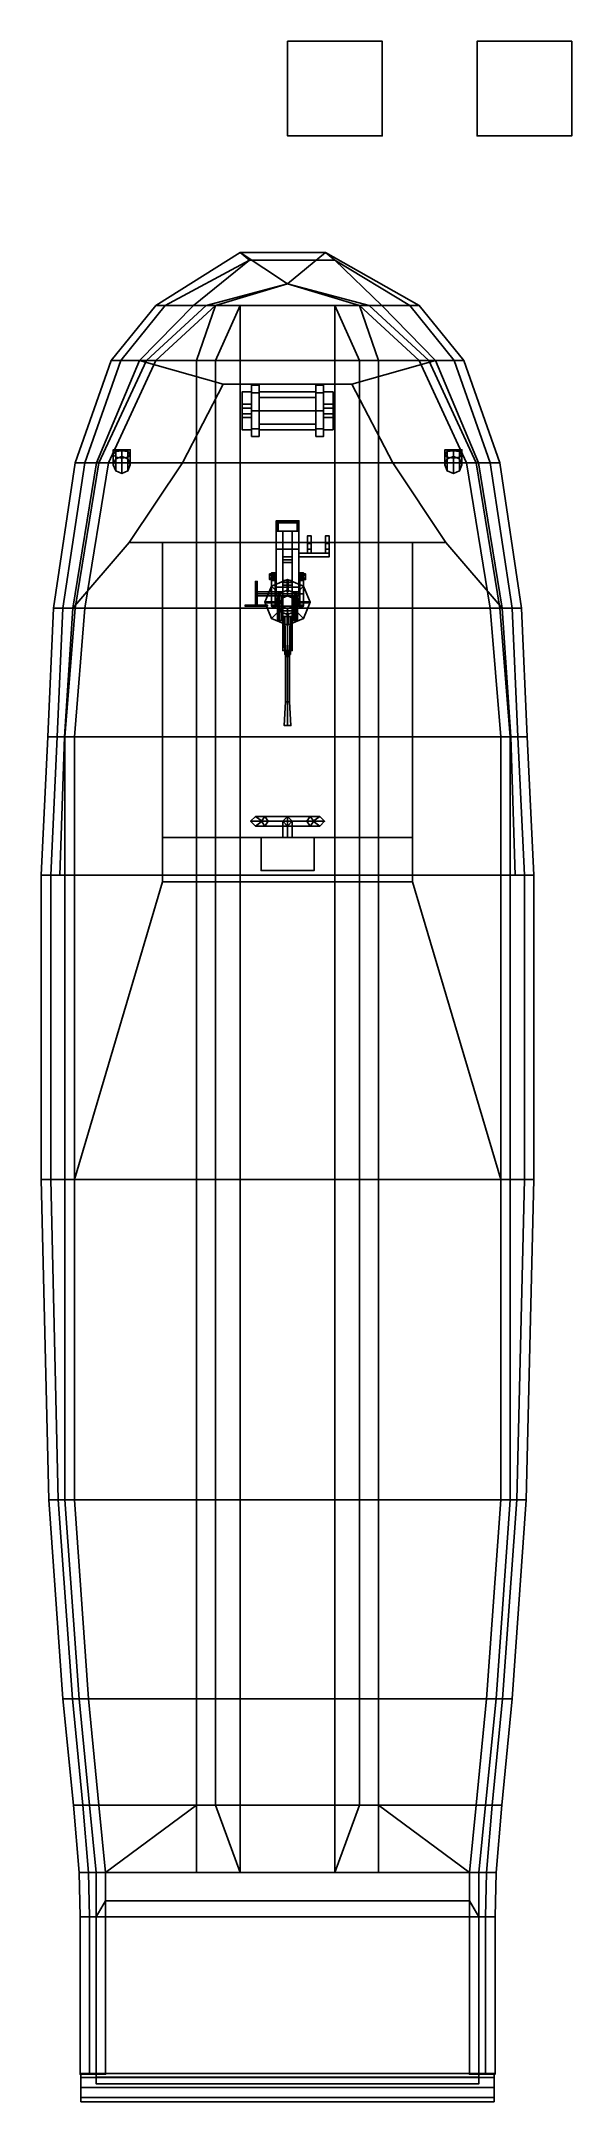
# Model space of a CAD drawing. Header units: millimetres. Extents: x -2.6 to 3, y -9.7 to 12.
import ezdxf

# ---------------------------------------------------------------- set-up
doc = ezdxf.new("R2010")
doc.units = ezdxf.units.MM
for name, color, linetype in [('barrel', 1, 'Continuous'), ('ramp', 6, 'Continuous'), ('sides', 3, 'Continuous'), ('sleeve', 5, 'Continuous'), ('turret', 2, 'Continuous')]:
    doc.layers.add(name, color=color, linetype=linetype)

msp = doc.modelspace()

# ---------------------------------------------------------------- linework, layer by layer
for points in [[(1, 12, -1.86), (1, 12, -2.86), (0, 12, -2.86), (0, 12, -1.86)], [(1, 12, -2.86), (1, 11, -2.86), (0, 11, -2.86), (0, 12, -2.86)], [(0, 12, -2.86), (0, 11, -2.86), (0, 11, -1.86), (0, 12, -1.86)], [(0, 12, -1.86), (0, 11, -1.86), (1, 11, -1.86), (1, 12, -1.86)], [(1, 11, -1.86), (1, 11, -2.86), (1, 12, -2.86), (1, 12, -1.86)], [(3, 12, -2.86), (3, 11, -2.86), (2, 11, -2.86), (2, 12, -2.86)], [(2, 12, -2.86), (2, 11, -2.86), (3, 11, -2.86), (3, 12, -2.86)], [(0, 11, -1.86), (0, 11, -2.86), (1, 11, -2.86), (1, 11, -1.86)], [(0, 9.44, 0.67), (-0.76, 9.21), (-0.76, 9.21), (-0.86, 9.21, 0.66)], [(0, 9.44, 0.67), (0.76, 9.21), (-0.76, 9.21), (0, 9.44, 0.67)], [(0.76, 9.21), (0.76, 9.21), (0, 9.44, 0.67), (0.86, 9.21, 0.66)], [(-0.76, 9.21), (-1.39, 8.63), (-1.49, 8.63, 0.63), (-0.86, 9.21, 0.66)], [(-0.96, 8.63, -0.29), (-1.39, 8.63), (-0.76, 9.21)], [(-0.96, 8.63, -0.29), (-0.76, 9.21), (-0.5, 9.21), (-0.76, 8.63, -0.29)], [(-0.5, 9.21), (-0.5, 8.63), (-0.76, 8.63, -0.29), (-0.5, 9.21)], [(-0.5, 9.21), (0.5, 9.21), (0.5, 8.63), (-0.5, 8.63)], [(0.76, 8.63, -0.29), (0.5, 8.63), (0.5, 9.21)], [(0.76, 8.63, -0.29), (0.5, 9.21), (0.76, 9.21), (0.96, 8.63, -0.29)], [(1.49, 8.63, 0.63), (1.39, 8.63), (0.76, 9.21), (0.86, 9.21, 0.66)], [(0.76, 9.21), (1.39, 8.63), (0.96, 8.63, -0.29), (0.76, 9.21)], [(-1.49, 8.63, 0.63), (-1.39, 8.63), (-1.89, 7.55), (-1.99, 7.55, 0.59)], [(-1.89, 7.55), (-1.39, 8.63), (-0.96, 8.63, -0.29), (-0.96, 7.55, -0.59)], [(-0.96, 7.55, -0.59), (-0.96, 8.63, -0.29), (-0.76, 8.63, -0.29), (-0.76, 7.55, -0.59)], [(-0.76, 8.63, -0.29), (-0.5, 8.63), (-0.5, 7.55), (-0.76, 7.55, -0.59)], [(-0.5, 8.63), (0.5, 8.63), (0.5, 7.55), (-0.5, 7.55)], [(0.5, 7.55), (0.5, 8.63), (0.76, 8.63, -0.29), (0.76, 7.55, -0.59)], [(0.76, 7.55, -0.59), (0.76, 8.63, -0.29), (0.96, 8.63, -0.29), (0.96, 7.55, -0.59)], [(0.96, 8.63, -0.29), (1.39, 8.63), (1.89, 7.55), (0.96, 7.55, -0.59)], [(1.89, 7.55), (1.39, 8.63), (1.49, 8.63, 0.63), (1.99, 7.55, 0.59)], [(1.11, 7.55, 0.59), (0.68, 8.38, 0.62), (-0.68, 8.38, 0.62), (-1.11, 7.55, 0.59)], [(-0.38, 8.17, 1.54), (-0.38, 8.3, 0.6), (-0.48, 8.3, 0.6), (-0.48, 8.17, 1.54)], [(-0.48, 8.3, 0.6), (-0.48, 7.9, 0.6), (-0.48, 8.03, 1.54), (-0.48, 8.17, 1.54)], [(-0.3, 8.291, 1.731), (-0.3, 8.37, 1.54), (-0.38, 8.37, 1.54), (-0.38, 8.291, 1.731)], [(-0.3, 8.37, 1.54), (-0.3, 8.291, 1.349), (-0.38, 8.291, 1.349), (-0.38, 8.37, 1.54)], [(-0.38, 8.1, 1.81), (-0.38, 8.291, 1.731), (-0.38, 8.37, 1.54), (-0.38, 7.909, 1.731)], [(-0.38, 7.909, 1.731), (-0.38, 8.37, 1.54), (-0.38, 8.291, 1.349), (-0.38, 7.83, 1.54)], [(-0.38, 8.03, 1.54), (-0.38, 7.9, 0.6), (-0.38, 8.3, 0.6), (-0.38, 8.17, 1.54)], [(-0.3, 8.1, 1.81), (-0.3, 8.291, 1.731), (-0.38, 8.291, 1.731), (-0.38, 8.1, 1.81)], [(-0.3, 8.291, 1.349), (-0.3, 8.1, 1.27), (-0.38, 8.1, 1.27), (-0.38, 8.291, 1.349)], [(-0.38, 7.83, 1.54), (-0.38, 8.291, 1.349), (-0.38, 8.1, 1.27), (-0.38, 7.909, 1.349)], [(-0.3, 8.241, 1.681), (-0.3, 8.3, 1.54), (-0.3, 8.37, 1.54), (-0.3, 8.291, 1.731)], [(-0.3, 8.3, 1.54), (-0.3, 8.241, 1.399), (-0.3, 8.291, 1.349), (-0.3, 8.37, 1.54)], [(0.3, 8.241, 1.681), (0.3, 8.3, 1.54), (-0.3, 8.3, 1.54), (-0.3, 8.241, 1.681)], [(0.3, 8.3, 1.54), (0.3, 8.241, 1.399), (-0.3, 8.241, 1.399), (-0.3, 8.3, 1.54)], [(-0.3, 8.1, 1.74), (-0.3, 8.241, 1.681), (-0.3, 8.291, 1.731), (-0.3, 8.1, 1.81)], [(-0.3, 8.241, 1.399), (-0.3, 8.1, 1.34), (-0.3, 8.1, 1.27), (-0.3, 8.291, 1.349)], [(0.38, 8.291, 1.731), (0.38, 8.37, 1.54), (0.3, 8.37, 1.54), (0.3, 8.291, 1.731)], [(0.38, 8.37, 1.54), (0.38, 8.291, 1.349), (0.3, 8.291, 1.349), (0.3, 8.37, 1.54)], [(0.3, 8.241, 1.399), (0.3, 8.3, 1.54), (0.3, 8.37, 1.54), (0.3, 8.291, 1.349)], [(0.3, 8.3, 1.54), (0.3, 8.241, 1.681), (0.3, 8.291, 1.731), (0.3, 8.37, 1.54)], [(0.38, 8.1, 1.81), (0.38, 8.291, 1.731), (0.3, 8.291, 1.731), (0.3, 8.1, 1.81)], [(0.38, 8.291, 1.349), (0.38, 8.1, 1.27), (0.3, 8.1, 1.27), (0.3, 8.291, 1.349)], [(0.3, 8.1, 1.34), (0.3, 8.241, 1.399), (0.3, 8.291, 1.349), (0.3, 8.1, 1.27)], [(0.3, 8.241, 1.681), (0.3, 8.1, 1.74), (0.3, 8.1, 1.81), (0.3, 8.291, 1.731)], [(0.38, 7.909, 1.349), (0.38, 8.37, 1.54), (0.38, 8.291, 1.731), (0.38, 7.83, 1.54)], [(0.38, 8.1, 1.27), (0.38, 8.291, 1.349), (0.38, 8.37, 1.54), (0.38, 7.909, 1.349)], [(0.38, 8.3, 0.6), (0.38, 7.9, 0.6), (0.38, 8.03, 1.54), (0.38, 8.17, 1.54)], [(0.48, 8.17, 1.54), (0.48, 8.3, 0.6), (0.38, 8.3, 0.6), (0.38, 8.17, 1.54)], [(0.38, 7.83, 1.54), (0.38, 8.291, 1.731), (0.38, 8.1, 1.81), (0.38, 7.909, 1.731)], [(0.48, 8.03, 1.54), (0.48, 7.9, 0.6), (0.48, 8.3, 0.6), (0.48, 8.17, 1.54)], [(-0.48, 8.17, 1.54), (-0.48, 8.13, 1.64), (-0.38, 8.13, 1.64), (-0.38, 8.17, 1.54)], [(-0.48, 8.07, 1.64), (-0.48, 8.13, 1.64), (-0.48, 8.17, 1.54), (-0.48, 8.03, 1.54)], [(-0.38, 8.07, 1.64), (-0.38, 8.13, 1.64), (-0.48, 8.13, 1.64), (-0.48, 8.07, 1.64)], [(-0.38, 8.03, 1.54), (-0.38, 8.07, 1.64), (-0.48, 8.07, 1.64), (-0.48, 8.03, 1.54)], [(-0.3, 7.909, 1.731), (-0.3, 8.1, 1.81), (-0.38, 8.1, 1.81), (-0.38, 7.909, 1.731)], [(-0.3, 8.1, 1.27), (-0.3, 7.909, 1.349), (-0.38, 7.909, 1.349), (-0.38, 8.1, 1.27)], [(0.3, 8.1, 1.74), (0.3, 8.241, 1.681), (-0.3, 8.241, 1.681), (-0.3, 8.1, 1.74)], [(0.3, 8.241, 1.399), (0.3, 8.1, 1.34), (-0.3, 8.1, 1.34), (-0.3, 8.241, 1.399)], [(0.3, 7.959, 1.681), (0.3, 8.1, 1.74), (-0.3, 8.1, 1.74), (-0.3, 7.959, 1.681)], [(0.3, 8.1, 1.34), (0.3, 7.959, 1.399), (-0.3, 7.959, 1.399), (-0.3, 8.1, 1.34)], [(-0.3, 8.1, 1.34), (-0.3, 7.959, 1.399), (-0.3, 7.909, 1.349), (-0.3, 8.1, 1.27)], [(-0.3, 7.959, 1.681), (-0.3, 8.1, 1.74), (-0.3, 8.1, 1.81), (-0.3, 7.909, 1.731)], [(0.38, 7.909, 1.731), (0.38, 8.1, 1.81), (0.3, 8.1, 1.81), (0.3, 7.909, 1.731)], [(0.38, 8.1, 1.27), (0.38, 7.909, 1.349), (0.3, 7.909, 1.349), (0.3, 8.1, 1.27)], [(0.3, 7.959, 1.399), (0.3, 8.1, 1.34), (0.3, 8.1, 1.27), (0.3, 7.909, 1.349)], [(0.3, 8.1, 1.74), (0.3, 7.959, 1.681), (0.3, 7.909, 1.731), (0.3, 8.1, 1.81)], [(0.38, 8.17, 1.54), (0.38, 8.13, 1.64), (0.48, 8.13, 1.64), (0.48, 8.17, 1.54)], [(0.48, 8.07, 1.64), (0.48, 8.13, 1.64), (0.38, 8.13, 1.64), (0.38, 8.07, 1.64)], [(0.48, 8.03, 1.54), (0.48, 8.07, 1.64), (0.38, 8.07, 1.64), (0.38, 8.03, 1.54)], [(0.48, 8.17, 1.54), (0.48, 8.13, 1.64), (0.48, 8.07, 1.64), (0.48, 8.03, 1.54)], [(-0.48, 8.03, 1.54), (-0.48, 7.9, 0.6), (-0.38, 7.9, 0.6), (-0.38, 8.03, 1.54)], [(-0.3, 7.83, 1.54), (-0.3, 7.909, 1.731), (-0.38, 7.909, 1.731), (-0.38, 7.83, 1.54)], [(-0.3, 7.909, 1.349), (-0.3, 7.83, 1.54), (-0.38, 7.83, 1.54), (-0.38, 7.909, 1.349)], [(0.3, 7.9, 1.54), (0.3, 7.959, 1.681), (-0.3, 7.959, 1.681), (-0.3, 7.9, 1.54)], [(0.3, 7.959, 1.399), (0.3, 7.9, 1.54), (-0.3, 7.9, 1.54), (-0.3, 7.959, 1.399)], [(-0.3, 7.959, 1.399), (-0.3, 7.9, 1.54), (-0.3, 7.83, 1.54), (-0.3, 7.909, 1.349)], [(-0.3, 7.9, 1.54), (-0.3, 7.959, 1.681), (-0.3, 7.909, 1.731), (-0.3, 7.83, 1.54)], [(0.3, 7.9, 1.54), (0.3, 7.959, 1.399), (0.3, 7.909, 1.349), (0.3, 7.83, 1.54)], [(0.3, 7.959, 1.681), (0.3, 7.9, 1.54), (0.3, 7.83, 1.54), (0.3, 7.909, 1.731)], [(0.38, 7.83, 1.54), (0.38, 7.909, 1.731), (0.3, 7.909, 1.731), (0.3, 7.83, 1.54)], [(0.38, 7.909, 1.349), (0.38, 7.83, 1.54), (0.3, 7.83, 1.54), (0.3, 7.909, 1.349)], [(0.38, 8.03, 1.54), (0.38, 7.9, 0.6), (0.48, 7.9, 0.6), (0.48, 8.03, 1.54)], [(-1.814, 7.67, 1.85), (-1.84, 7.64, 1.93), (-1.84, 7.69, 1.93), (-1.814, 7.69, 1.85)], [(-1.84, 7.64, 1.93), (-1.814, 7.61, 2), (-1.814, 7.69, 2), (-1.84, 7.69, 1.93)], [(-1.84, 7.69, 1.93), (-1.686, 7.69, 2), (-1.66, 7.69, 1.93), (-1.814, 7.69, 1.85)], [(-1.814, 7.69, 2), (-1.75, 7.69, 2.04), (-1.686, 7.69, 2), (-1.84, 7.69, 1.93)], [(-1.814, 7.594, 1.78), (-1.84, 7.53, 1.84), (-1.84, 7.64, 1.93), (-1.814, 7.67, 1.85)], [(-1.84, 7.53, 1.84), (-1.814, 7.466, 1.9), (-1.814, 7.61, 2), (-1.84, 7.64, 1.93)], [(-1.75, 7.68, 1.82), (-1.814, 7.67, 1.85), (-1.814, 7.69, 1.85), (-1.75, 7.69, 1.82)], [(-1.814, 7.61, 2), (-1.75, 7.6, 2.04), (-1.75, 7.69, 2.04), (-1.814, 7.69, 2)], [(-1.814, 7.69, 1.85), (-1.66, 7.69, 1.93), (-1.686, 7.69, 1.85), (-1.75, 7.69, 1.82)], [(-1.75, 7.62, 1.75), (-1.814, 7.594, 1.78), (-1.814, 7.67, 1.85), (-1.75, 7.68, 1.82)], [(-1.75, 7.62, 1), (-1.814, 7.594, 1), (-1.814, 7.594, 1.78), (-1.75, 7.62, 1.75)], [(-1.814, 7.466, 1.9), (-1.75, 7.44, 1.92), (-1.75, 7.6, 2.04), (-1.814, 7.61, 2)], [(-1.686, 7.67, 1.85), (-1.75, 7.68, 1.82), (-1.75, 7.69, 1.82), (-1.686, 7.69, 1.85)], [(-1.75, 7.6, 2.04), (-1.686, 7.61, 2), (-1.686, 7.69, 2), (-1.75, 7.69, 2.04)], [(-1.686, 7.594, 1.78), (-1.75, 7.62, 1.75), (-1.75, 7.68, 1.82), (-1.686, 7.67, 1.85)], [(-1.686, 7.594, 1), (-1.75, 7.62, 1), (-1.75, 7.62, 1.75), (-1.686, 7.594, 1.78)], [(-1.75, 7.44, 1.92), (-1.686, 7.466, 1.9), (-1.686, 7.61, 2), (-1.75, 7.6, 2.04)], [(-1.66, 7.64, 1.93), (-1.686, 7.67, 1.85), (-1.686, 7.69, 1.85), (-1.66, 7.69, 1.93)], [(-1.686, 7.61, 2), (-1.66, 7.64, 1.93), (-1.66, 7.69, 1.93), (-1.686, 7.69, 2)], [(-1.66, 7.53, 1.84), (-1.686, 7.594, 1.78), (-1.686, 7.67, 1.85), (-1.66, 7.64, 1.93)], [(-1.686, 7.466, 1.9), (-1.66, 7.53, 1.84), (-1.66, 7.64, 1.93), (-1.686, 7.61, 2)], [(1.66, 7.64, 1.93), (1.686, 7.61, 2), (1.686, 7.69, 2), (1.66, 7.69, 1.93)], [(1.686, 7.67, 1.85), (1.66, 7.64, 1.93), (1.66, 7.69, 1.93), (1.686, 7.69, 1.85)], [(1.686, 7.69, 2), (1.75, 7.69, 2.04), (1.814, 7.69, 2), (1.66, 7.69, 1.93)], [(1.66, 7.69, 1.93), (1.814, 7.69, 2), (1.84, 7.69, 1.93), (1.686, 7.69, 1.85)], [(1.686, 7.594, 1.78), (1.66, 7.53, 1.84), (1.66, 7.64, 1.93), (1.686, 7.67, 1.85)], [(1.66, 7.53, 1.84), (1.686, 7.466, 1.9), (1.686, 7.61, 2), (1.66, 7.64, 1.93)], [(1.75, 7.68, 1.82), (1.686, 7.67, 1.85), (1.686, 7.69, 1.85), (1.75, 7.69, 1.82)], [(1.686, 7.61, 2), (1.75, 7.6, 2.04), (1.75, 7.69, 2.04), (1.686, 7.69, 2)], [(1.686, 7.69, 1.85), (1.84, 7.69, 1.93), (1.814, 7.69, 1.85), (1.75, 7.69, 1.82)], [(1.75, 7.62, 1.75), (1.686, 7.594, 1.78), (1.686, 7.67, 1.85), (1.75, 7.68, 1.82)], [(1.75, 7.62, 1), (1.686, 7.594, 1), (1.686, 7.594, 1.78), (1.75, 7.62, 1.75)], [(1.686, 7.466, 1.9), (1.75, 7.44, 1.92), (1.75, 7.6, 2.04), (1.686, 7.61, 2)], [(1.814, 7.67, 1.85), (1.75, 7.68, 1.82), (1.75, 7.69, 1.82), (1.814, 7.69, 1.85)], [(1.75, 7.6, 2.04), (1.814, 7.61, 2), (1.814, 7.69, 2), (1.75, 7.69, 2.04)], [(1.814, 7.594, 1.78), (1.75, 7.62, 1.75), (1.75, 7.68, 1.82), (1.814, 7.67, 1.85)], [(1.814, 7.594, 1), (1.75, 7.62, 1), (1.75, 7.62, 1.75), (1.814, 7.594, 1.78)], [(1.75, 7.44, 1.92), (1.814, 7.466, 1.9), (1.814, 7.61, 2), (1.75, 7.6, 2.04)], [(1.814, 7.61, 2), (1.84, 7.64, 1.93), (1.84, 7.69, 1.93), (1.814, 7.69, 2)], [(1.84, 7.64, 1.93), (1.814, 7.67, 1.85), (1.814, 7.69, 1.85), (1.84, 7.69, 1.93)], [(1.84, 7.53, 1.84), (1.814, 7.594, 1.78), (1.814, 7.67, 1.85), (1.84, 7.64, 1.93)], [(1.814, 7.466, 1.9), (1.84, 7.53, 1.84), (1.84, 7.64, 1.93), (1.814, 7.61, 2)], [(-1.89, 7.55), (-2.14, 6.02), (-2.24, 6.02, 0.55), (-1.99, 7.55, 0.59)], [(-0.96, 6.02, -0.68), (-2.14, 6.02), (-1.89, 7.55), (-0.96, 7.55, -0.59)], [(-1.814, 7.594, 1), (-1.84, 7.53, 1), (-1.84, 7.53, 1.84), (-1.814, 7.594, 1.78)], [(-1.84, 7.53, 1), (-1.814, 7.466, 1), (-1.814, 7.466, 1.9), (-1.84, 7.53, 1.84)], [(-1.814, 7.466, 1), (-1.75, 7.44, 1), (-1.75, 7.44, 1.92), (-1.814, 7.466, 1.9)], [(-1.75, 7.44, 1), (-1.686, 7.466, 1), (-1.686, 7.466, 1.9), (-1.75, 7.44, 1.92)], [(-1.66, 7.53, 1), (-1.686, 7.594, 1), (-1.686, 7.594, 1.78), (-1.66, 7.53, 1.84)], [(-1.686, 7.466, 1), (-1.66, 7.53, 1), (-1.66, 7.53, 1.84), (-1.686, 7.466, 1.9)], [(1.67, 6.71, 0.55), (1.11, 7.55, 0.59), (-1.11, 7.55, 0.59), (-1.67, 6.71, 0.55)], [(-0.76, 7.55, -0.59), (-0.76, 6.02, -0.68), (-0.96, 6.02, -0.68), (-0.96, 7.55, -0.59)], [(-0.5, 7.55), (-0.5, 6.02), (-0.76, 6.02, -0.68), (-0.76, 7.55, -0.59)], [(-0.5, 7.55), (0.5, 7.55), (0.5, 6.02), (-0.5, 6.02)], [(0.76, 6.02, -0.68), (0.5, 6.02), (0.5, 7.55), (0.76, 7.55, -0.59)], [(0.96, 7.55, -0.59), (0.96, 6.02, -0.68), (0.76, 6.02, -0.68), (0.76, 7.55, -0.59)], [(1.89, 7.55), (2.14, 6.02), (0.96, 6.02, -0.68), (0.96, 7.55, -0.59)], [(1.686, 7.594, 1), (1.66, 7.53, 1), (1.66, 7.53, 1.84), (1.686, 7.594, 1.78)], [(1.66, 7.53, 1), (1.686, 7.466, 1), (1.686, 7.466, 1.9), (1.66, 7.53, 1.84)], [(1.686, 7.466, 1), (1.75, 7.44, 1), (1.75, 7.44, 1.92), (1.686, 7.466, 1.9)], [(1.75, 7.44, 1), (1.814, 7.466, 1), (1.814, 7.466, 1.9), (1.75, 7.44, 1.92)], [(1.84, 7.53, 1), (1.814, 7.594, 1), (1.814, 7.594, 1.78), (1.84, 7.53, 1.84)], [(1.814, 7.466, 1), (1.84, 7.53, 1), (1.84, 7.53, 1.84), (1.814, 7.466, 1.9)], [(2.24, 6.02, 0.55), (2.14, 6.02), (1.89, 7.55), (1.99, 7.55, 0.59)], [(1.32, 6.02, 0.55), (1.32, 6.71, 0.55), (-1.32, 6.71, 0.55), (-1.32, 6.02, 0.55)], [(0, 6.32, 0.56), (-0.17, 6.25, 0.56), (-0.092, 6.172, 0.56), (0, 6.21, 0.56)], [(0, 6.32, 0.54), (-0.17, 6.25, 0.54), (-0.17, 6.25, 0.56), (0, 6.32, 0.56)], [(-0.005, 6.192, 0.678), (-0.005, 6.31, 0.56), (-0.005, 6.21, 0.56), (-0.005, 6.192, 0.678)], [(0.17, 6.25, 0.56), (0, 6.32, 0.56), (0, 6.21, 0.56), (0.092, 6.172, 0.56)], [(0.17, 6.25, 0.54), (0, 6.32, 0.54), (0, 6.32, 0.56), (0.17, 6.25, 0.56)], [(0.005, 6.192, 0.678), (0.005, 6.31, 0.56), (0.005, 6.21, 0.56), (0.005, 6.192, 0.678)], [(-0.17, 6.25, 0.56), (-0.24, 6.08, 0.56), (-0.13, 6.08, 0.56), (-0.092, 6.172, 0.56)], [(-0.17, 6.25, 0.54), (-0.24, 6.08, 0.54), (-0.24, 6.08, 0.56), (-0.17, 6.25, 0.56)], [(-0.092, 6.172, 0.56), (-0.13, 6.08, 0.56), (-0.07, 6.08, 0.96), (-0.049, 6.129, 0.96)], [(0, 6.21, 0.56), (-0.092, 6.172, 0.56), (-0.049, 6.129, 0.96), (0, 6.15, 0.96)], [(-0.049, 6.129, 0.96), (-0.07, 6.08, 0.96), (-0.07, 6.08, 1.06), (-0.049, 6.129, 1.06)], [(0, 6.15, 0.96), (-0.049, 6.129, 0.96), (-0.049, 6.129, 1.06), (0, 6.15, 1.06)], [(0.092, 6.172, 0.56), (0, 6.21, 0.56), (0, 6.15, 0.96), (0.049, 6.129, 0.96)], [(0.049, 6.129, 0.96), (0, 6.15, 0.96), (0, 6.15, 1.06), (0.049, 6.129, 1.06)], [(0.13, 6.08, 0.56), (0.092, 6.172, 0.56), (0.049, 6.129, 0.96), (0.07, 6.08, 0.96)], [(0.07, 6.08, 0.96), (0.049, 6.129, 0.96), (0.049, 6.129, 1.06), (0.07, 6.08, 1.06)], [(0.24, 6.08, 0.56), (0.17, 6.25, 0.56), (0.092, 6.172, 0.56), (0.13, 6.08, 0.56)], [(0.24, 6.08, 0.54), (0.17, 6.25, 0.54), (0.17, 6.25, 0.56), (0.24, 6.08, 0.56)], [(-2.24, 6.02, 0.55), (-2.14, 6.02), (-2.25, 4.66), (-2.35, 4.66, 0.51)], [(-2.25, 4.66), (-2.14, 6.02), (-0.96, 6.02, -0.68), (-0.96, 4.66, -0.7)], [(1.32, 4.66, 0.51), (1.32, 6.02, 0.55), (-1.32, 6.02, 0.55), (-1.32, 4.66, 0.51)], [(-0.96, 4.66, -0.7), (-0.96, 6.02, -0.68), (-0.76, 6.02, -0.68), (-0.76, 4.66, -0.7)], [(-0.76, 6.02, -0.68), (-0.5, 6.02), (-0.5, 4.66), (-0.76, 4.66, -0.7)], [(-0.5, 6.02), (0.5, 6.02), (0.5, 4.66), (-0.5, 4.66)], [(-0.24, 6.08, 0.56), (-0.17, 5.91, 0.56), (-0.092, 5.988, 0.56), (-0.13, 6.08, 0.56)], [(-0.24, 6.08, 0.54), (-0.17, 5.91, 0.54), (-0.17, 5.91, 0.56), (-0.24, 6.08, 0.56)], [(-0.112, 6.085, 0.678), (-0.23, 6.085, 0.56), (-0.13, 6.085, 0.56), (-0.112, 6.085, 0.678)], [(-0.112, 6.075, 0.678), (-0.23, 6.075, 0.56), (-0.13, 6.075, 0.56), (-0.112, 6.075, 0.678)], [(-0.17, 5.91, 0.56), (0, 5.84, 0.56), (0, 5.95, 0.56), (-0.092, 5.988, 0.56)], [(-0.17, 5.91, 0.54), (0, 5.84, 0.54), (0, 5.84, 0.56), (-0.17, 5.91, 0.56)], [(-0.13, 6.08, 0.56), (-0.092, 5.988, 0.56), (-0.049, 6.031, 0.96), (-0.07, 6.08, 0.96)], [(-0.092, 5.988, 0.56), (0, 5.95, 0.56), (0, 6.01, 0.96), (-0.049, 6.031, 0.96)], [(-0.07, 6.08, 0.96), (-0.049, 6.031, 0.96), (-0.049, 6.031, 1.06), (-0.07, 6.08, 1.06)], [(-0.049, 6.031, 0.96), (0, 6.01, 0.96), (0, 6.01, 1.06), (-0.049, 6.031, 1.06)], [(-0.005, 5.968, 0.678), (-0.005, 5.85, 0.56), (-0.005, 5.95, 0.56), (-0.005, 5.968, 0.678)], [(0, 5.95, 0.56), (0.092, 5.988, 0.56), (0.049, 6.031, 0.96), (0, 6.01, 0.96)], [(0, 6.01, 0.96), (0.049, 6.031, 0.96), (0.049, 6.031, 1.06), (0, 6.01, 1.06)], [(0, 5.84, 0.56), (0.17, 5.91, 0.56), (0.092, 5.988, 0.56), (0, 5.95, 0.56)], [(0, 5.84, 0.54), (0.17, 5.91, 0.54), (0.17, 5.91, 0.56), (0, 5.84, 0.56)], [(0.005, 5.968, 0.678), (0.005, 5.85, 0.56), (0.005, 5.95, 0.56), (0.005, 5.968, 0.678)], [(0.092, 5.988, 0.56), (0.13, 6.08, 0.56), (0.07, 6.08, 0.96), (0.049, 6.031, 0.96)], [(0.049, 6.031, 0.96), (0.07, 6.08, 0.96), (0.07, 6.08, 1.06), (0.049, 6.031, 1.06)], [(0.17, 5.91, 0.56), (0.24, 6.08, 0.56), (0.13, 6.08, 0.56), (0.092, 5.988, 0.56)], [(0.112, 6.085, 0.678), (0.23, 6.085, 0.56), (0.13, 6.085, 0.56), (0.112, 6.085, 0.678)], [(0.112, 6.075, 0.678), (0.23, 6.075, 0.56), (0.13, 6.075, 0.56), (0.112, 6.075, 0.678)], [(0.17, 5.91, 0.54), (0.24, 6.08, 0.54), (0.24, 6.08, 0.56), (0.17, 5.91, 0.56)], [(0.5, 4.66), (0.5, 6.02), (0.76, 6.02, -0.68), (0.76, 4.66, -0.7)], [(0.76, 4.66, -0.7), (0.76, 6.02, -0.68), (0.96, 6.02, -0.68), (0.96, 4.66, -0.7)], [(0.96, 6.02, -0.68), (2.14, 6.02), (2.25, 4.66), (0.96, 4.66, -0.7)], [(2.25, 4.66), (2.14, 6.02), (2.24, 6.02, 0.55), (2.35, 4.66, 0.51)], [(-2.25, 4.66), (-2.25, 3.2), (-2.35, 3.2, 0.45), (-2.35, 4.66, 0.51)], [(-0.96, 3.2, -0.7), (-2.25, 3.2), (-2.25, 4.66), (-0.96, 4.66, -0.7)], [(-1.32, 4.66, 0.51), (-1.32, 3.6, 0.466), (1.32, 3.6, 0.466), (1.32, 4.66, 0.51)], [(-0.76, 4.66, -0.7), (-0.76, 3.2, -0.7), (-0.96, 3.2, -0.7), (-0.96, 4.66, -0.7)], [(-0.5, 4.66), (-0.5, 3.2), (-0.76, 3.2, -0.7), (-0.76, 4.66, -0.7)], [(-0.5, 4.66), (0.5, 4.66), (0.5, 3.2), (-0.5, 3.2)], [(0.76, 3.2, -0.7), (0.5, 3.2), (0.5, 4.66), (0.76, 4.66, -0.7)], [(0.96, 4.66, -0.7), (0.96, 3.2, -0.7), (0.76, 3.2, -0.7), (0.76, 4.66, -0.7)], [(2.25, 4.66), (2.25, 3.2), (0.96, 3.2, -0.7), (0.96, 4.66, -0.7)], [(2.35, 3.2, 0.45), (2.25, 3.2), (2.25, 4.66), (2.35, 4.66, 0.51)], [(-0.24, 3.82, 1.79), (-0.276, 3.77, 1.754), (-0.39, 3.77, 2.03), (-0.34, 3.82, 2.03)], [(-0.34, 3.82, 2.03), (-0.39, 3.77, 2.03), (-0.276, 3.77, 2.306), (-0.24, 3.82, 2.27)], [(-0.276, 3.77, 1.754), (-0.24, 3.72, 1.79), (-0.34, 3.72, 2.03), (-0.39, 3.77, 2.03)], [(-0.39, 3.77, 2.03), (-0.34, 3.72, 2.03), (-0.24, 3.72, 2.27), (-0.276, 3.77, 2.306)], [(-0.205, 3.77, 1.825), (-0.24, 3.82, 1.79), (-0.34, 3.82, 2.03), (-0.269, 3.77, 1.98)], [(-0.269, 3.77, 2.08), (-0.34, 3.82, 2.03), (-0.24, 3.82, 2.27), (-0.205, 3.77, 2.235)], [(0.269, 3.77, 2.08), (0.34, 3.82, 2.03), (-0.34, 3.82, 2.03), (-0.269, 3.77, 2.08)], [(0.34, 3.82, 2.03), (0.269, 3.77, 1.98), (-0.269, 3.77, 1.98), (-0.34, 3.82, 2.03)], [(-0.24, 3.72, 1.79), (-0.205, 3.77, 1.825), (-0.269, 3.77, 1.98), (-0.34, 3.72, 2.03)], [(-0.34, 3.72, 2.03), (-0.269, 3.77, 2.08), (-0.205, 3.77, 2.235), (-0.24, 3.72, 2.27)], [(0.269, 3.77, 1.98), (0.34, 3.72, 2.03), (-0.34, 3.72, 2.03), (-0.269, 3.77, 1.98)], [(0.34, 3.72, 2.03), (0.269, 3.77, 2.08), (-0.269, 3.77, 2.08), (-0.34, 3.72, 2.03)], [(0, 3.82, 1.69), (0, 3.77, 1.64), (-0.276, 3.77, 1.754), (-0.24, 3.82, 1.79)], [(-0.24, 3.82, 2.27), (-0.276, 3.77, 2.306), (0, 3.77, 2.42), (0, 3.82, 2.37)], [(0, 3.77, 1.64), (0, 3.72, 1.69), (-0.24, 3.72, 1.79), (-0.276, 3.77, 1.754)], [(-0.276, 3.77, 2.306), (-0.24, 3.72, 2.27), (0, 3.72, 2.37), (0, 3.77, 2.42)], [(-0.05, 3.77, 1.761), (0, 3.82, 1.69), (-0.24, 3.82, 1.79), (-0.205, 3.77, 1.825)], [(-0.205, 3.77, 2.235), (-0.24, 3.82, 2.27), (0, 3.82, 2.37), (-0.05, 3.77, 2.299)], [(0, 3.72, 1.69), (-0.05, 3.77, 1.761), (-0.205, 3.77, 1.825), (-0.24, 3.72, 1.79)], [(-0.24, 3.72, 2.27), (-0.205, 3.77, 2.235), (-0.05, 3.77, 2.299), (0, 3.72, 2.37)], [(0, 3.82, 1.69), (-0.05, 3.77, 1.761), (-0.05, 3.77, 2.299), (0, 3.82, 2.37)], [(-0.05, 3.77, 1.761), (0, 3.72, 1.69), (0, 3.72, 2.37), (-0.05, 3.77, 2.299)], [(0, 3.77, 2.08), (-0.05, 3.77, 2.03), (-0.05, 3.6, 2.03), (0, 3.6, 2.08)], [(-0.05, 3.77, 2.03), (0, 3.77, 1.98), (0, 3.6, 1.98), (-0.05, 3.6, 2.03)], [(0.205, 3.77, 1.825), (0.24, 3.82, 1.79), (0, 3.82, 1.69), (0.05, 3.77, 1.761)], [(0.24, 3.82, 1.79), (0.276, 3.77, 1.754), (0, 3.77, 1.64), (0, 3.82, 1.69)], [(0.05, 3.77, 2.299), (0, 3.82, 2.37), (0.24, 3.82, 2.27), (0.205, 3.77, 2.235)], [(0, 3.82, 2.37), (0, 3.77, 2.42), (0.276, 3.77, 2.306), (0.24, 3.82, 2.27)], [(0.05, 3.77, 1.761), (0, 3.82, 1.69), (0, 3.82, 2.37), (0.05, 3.77, 2.299)], [(0.276, 3.77, 1.754), (0.24, 3.72, 1.79), (0, 3.72, 1.69), (0, 3.77, 1.64)], [(0.24, 3.72, 1.79), (0.205, 3.77, 1.825), (0.05, 3.77, 1.761), (0, 3.72, 1.69)], [(0, 3.77, 2.42), (0, 3.72, 2.37), (0.24, 3.72, 2.27), (0.276, 3.77, 2.306)], [(0, 3.72, 2.37), (0.05, 3.77, 2.299), (0.205, 3.77, 2.235), (0.24, 3.72, 2.27)], [(0, 3.72, 1.69), (0.05, 3.77, 1.761), (0.05, 3.77, 2.299), (0, 3.72, 2.37)], [(0.05, 3.77, 2.03), (0, 3.77, 2.08), (0, 3.6, 2.08), (0.05, 3.6, 2.03)], [(0, 3.77, 1.98), (0.05, 3.77, 2.03), (0.05, 3.6, 2.03), (0, 3.6, 1.98)], [(0.269, 3.77, 1.98), (0.34, 3.82, 2.03), (0.24, 3.82, 1.79), (0.205, 3.77, 1.825)], [(0.205, 3.77, 2.235), (0.24, 3.82, 2.27), (0.34, 3.82, 2.03), (0.269, 3.77, 2.08)], [(0.34, 3.72, 2.03), (0.269, 3.77, 1.98), (0.205, 3.77, 1.825), (0.24, 3.72, 1.79)], [(0.24, 3.72, 2.27), (0.205, 3.77, 2.235), (0.269, 3.77, 2.08), (0.34, 3.72, 2.03)], [(0.34, 3.82, 2.03), (0.39, 3.77, 2.03), (0.276, 3.77, 1.754), (0.24, 3.82, 1.79)], [(0.24, 3.82, 2.27), (0.276, 3.77, 2.306), (0.39, 3.77, 2.03), (0.34, 3.82, 2.03)], [(0.39, 3.77, 2.03), (0.34, 3.72, 2.03), (0.24, 3.72, 1.79), (0.276, 3.77, 1.754)], [(0.276, 3.77, 2.306), (0.24, 3.72, 2.27), (0.34, 3.72, 2.03), (0.39, 3.77, 2.03)], [(-1.32, 3.6, 1.83), (-1.32, 3.13, 1.83), (1.32, 3.13, 1.83), (1.32, 3.6, 1.83)], [(1.32, 3.6, 1.83), (1.32, 3.6, 0.466), (-1.32, 3.6, 0.466), (-1.32, 3.6, 1.83)], [(-1.32, 3.6, 1), (-1.32, 3.2, 1), (-1.32, 3.13, 1.83), (-1.32, 3.6, 1.83)], [(-0.28, 3.6, 1.83), (-0.28, 3.25, 1.83), (-0.28, 3.25, 2.15), (-0.28, 3.6, 2.15)], [(0.28, 3.6, 2.15), (0.28, 3.6, 1.83), (-0.28, 3.6, 1.83), (-0.28, 3.6, 2.15)], [(-0.28, 3.6, 2.15), (-0.28, 3.25, 2.15), (0.28, 3.25, 2.15), (0.28, 3.6, 2.15)], [(0.28, 3.25, 2.15), (0.28, 3.25, 1.83), (0.28, 3.6, 1.83), (0.28, 3.6, 2.15)], [(1.32, 3.13, 1.83), (1.32, 3.2, 1), (1.32, 3.6, 1), (1.32, 3.6, 1.83)], [(-2.25, 3.2), (-2.25, -0.01), (-2.35, -0.01, 0.45), (-2.35, 3.2, 0.45)], [(-0.96, -0.01, -0.7), (-2.25, -0.01), (-2.25, 3.2), (-0.96, 3.2, -0.7)], [(-2.25, 3.2, 0.45), (-2.25, -0.01, 0.45), (-1.32, 3.13, 0.45), (-1.32, 3.2, 0.45)], [(-1.32, 3.13, 0.45), (-2.25, -0.01, 0.45), (2.25, -0.01, 0.45), (1.32, 3.13, 0.45)], [(-1.32, 3.2, 0.45), (-1.32, 3.13, 0.45), (-1.32, 3.13, 1.83), (-1.32, 3.2, 1)], [(-1.32, 3.13, 1.83), (-1.32, 3.13, 0.45), (1.32, 3.13, 0.45), (1.32, 3.13, 1.83)], [(-0.76, 3.2, -0.7), (-0.76, -0.01, -0.7), (-0.96, -0.01, -0.7), (-0.96, 3.2, -0.7)], [(-0.5, 3.2), (-0.5, -0.01), (-0.76, -0.01, -0.7), (-0.76, 3.2, -0.7)], [(-0.5, 3.2), (0.5, 3.2), (0.5, -0.01), (-0.5, -0.01)], [(-0.28, 3.25, 2.15), (-0.28, 3.25, 1.83), (0.28, 3.25, 1.83), (0.28, 3.25, 2.15)], [(0.76, -0.01, -0.7), (0.5, -0.01), (0.5, 3.2), (0.76, 3.2, -0.7)], [(0.96, 3.2, -0.7), (0.96, -0.01, -0.7), (0.76, -0.01, -0.7), (0.76, 3.2, -0.7)], [(2.25, 3.2), (2.25, -0.01), (0.96, -0.01, -0.7), (0.96, 3.2, -0.7)], [(1.32, 3.13, 1.83), (1.32, 3.13, 0.45), (1.32, 3.2, 0.45), (1.32, 3.2, 1)], [(1.32, 3.2, 0.45), (1.32, 3.13, 0.45), (2.25, -0.01, 0.45), (2.25, 3.2, 0.45)], [(2.35, -0.01, 0.45), (2.25, -0.01), (2.25, 3.2), (2.35, 3.2, 0.45)], [(-2.25, -0.01), (-2.25, -3.39), (-2.35, -3.39, 0.63), (-2.35, -0.01, 0.45)], [(-2.25, -0.01, 0.45), (-2.25, -3.39, 0.63), (2.25, -3.39, 0.63), (2.25, -0.01, 0.45)], [(-0.96, -3.39, -0.7), (-2.25, -3.39), (-2.25, -0.01), (-0.96, -0.01, -0.7)], [(-0.76, -0.01, -0.7), (-0.76, -3.39, -0.7), (-0.96, -3.39, -0.7), (-0.96, -0.01, -0.7)], [(-0.5, -0.01), (-0.5, -3.39), (-0.76, -3.39, -0.7), (-0.76, -0.01, -0.7)], [(-0.5, -0.01), (0.5, -0.01), (0.5, -3.39), (-0.5, -3.39)], [(0.76, -3.39, -0.7), (0.5, -3.39), (0.5, -0.01), (0.76, -0.01, -0.7)], [(0.96, -0.01, -0.7), (0.96, -3.39, -0.7), (0.76, -3.39, -0.7), (0.76, -0.01, -0.7)], [(2.25, -0.01), (2.25, -3.39), (0.96, -3.39, -0.7), (0.96, -0.01, -0.7)], [(2.35, -3.39, 0.63), (2.25, -3.39), (2.25, -0.01), (2.35, -0.01, 0.45)], [(-2.25, -3.39), (-2.1, -5.49), (-2.2, -5.49, 0.69), (-2.35, -3.39, 0.63)], [(-2.25, -3.39, 0.63), (-2.1, -5.49, 0.69), (2.1, -5.49, 0.69), (2.25, -3.39, 0.63)], [(-0.96, -5.49, -0.61), (-2.1, -5.49), (-2.25, -3.39), (-0.96, -3.39, -0.7)], [(-0.76, -3.39, -0.7), (-0.76, -5.49, -0.61), (-0.96, -5.49, -0.61), (-0.96, -3.39, -0.7)], [(-0.5, -3.39), (-0.5, -5.49), (-0.76, -5.49, -0.61), (-0.76, -3.39, -0.7)], [(-0.5, -3.39), (0.5, -3.39), (0.5, -5.49), (-0.5, -5.49)], [(0.76, -5.49, -0.61), (0.5, -5.49), (0.5, -3.39), (0.76, -3.39, -0.7)], [(0.96, -3.39, -0.7), (0.96, -5.49, -0.61), (0.76, -5.49, -0.61), (0.76, -3.39, -0.7)], [(2.25, -3.39), (2.1, -5.49), (0.96, -5.49, -0.61), (0.96, -3.39, -0.7)], [(2.2, -5.49, 0.69), (2.1, -5.49), (2.25, -3.39), (2.35, -3.39, 0.63)], [(-2.2, -5.49, 0.69), (-2.1, -5.49), (-1.99, -6.61), (-2.09, -6.61, 0.69)], [(1.99, -6.61, 0.69), (2.1, -5.49, 0.69), (-2.1, -5.49, 0.69), (-1.99, -6.61, 0.69)], [(-1.99, -6.61), (-2.1, -5.49), (-0.96, -5.49, -0.61), (-0.96, -6.61, -0.36)], [(-0.96, -6.61, -0.36), (-0.96, -5.49, -0.61), (-0.76, -5.49, -0.61), (-0.76, -6.61, -0.36)], [(-0.76, -5.49, -0.61), (-0.5, -5.49), (-0.5, -6.61), (-0.76, -6.61, -0.36)], [(-0.5, -5.49), (0.5, -5.49), (0.5, -6.61), (-0.5, -6.61)], [(0.5, -6.61), (0.5, -5.49), (0.76, -5.49, -0.61), (0.76, -6.61, -0.36)], [(0.76, -6.61, -0.36), (0.76, -5.49, -0.61), (0.96, -5.49, -0.61), (0.96, -6.61, -0.36)], [(0.96, -5.49, -0.61), (2.1, -5.49), (1.99, -6.61), (0.96, -6.61, -0.36)], [(1.99, -6.61), (2.1, -5.49), (2.2, -5.49, 0.69), (2.09, -6.61, 0.69)], [(-1.99, -6.61), (-1.92, -7.32), (-2.02, -7.32, 0.69), (-2.09, -6.61, 0.69)], [(-1.99, -6.61, 0.69), (-1.92, -7.32, 0.69), (1.92, -7.32, 0.69), (1.99, -6.61, 0.69)], [(-1.92, -7.32), (-1.92, -7.32), (-1.99, -6.61), (-0.96, -6.61, -0.36)], [(-0.96, -7.32), (-0.96, -7.32), (-1.92, -7.32), (-0.96, -6.61, -0.36)], [(-0.76, -6.61, -0.36), (-0.5, -7.32), (-0.96, -7.32), (-0.96, -6.61, -0.36)], [(-0.5, -6.61), (-0.5, -7.32), (-0.5, -7.32), (-0.76, -6.61, -0.36)], [(-0.5, -6.61), (0.5, -6.61), (0.5, -7.32), (-0.5, -7.32)], [(0.5, -7.32), (0.5, -7.32), (0.5, -6.61), (0.76, -6.61, -0.36)], [(0.96, -6.61, -0.36), (0.96, -7.32), (0.5, -7.32), (0.76, -6.61, -0.36)], [(1.99, -6.61), (1.92, -7.32), (1.92, -7.32), (0.96, -6.61, -0.36)], [(1.92, -7.32), (0.96, -7.32), (0.96, -7.32), (0.96, -6.61, -0.36)], [(2.02, -7.32, 0.69), (1.92, -7.32), (1.99, -6.61), (2.09, -6.61, 0.69)], [(-2.02, -7.32, 0.69), (-1.92, -7.32), (-1.92, -7.62, 0.28), (-2.02, -7.79, 0.69)], [(-1.92, -7.62, 0.28), (-1.92, -7.32), (1.92, -7.32), (1.92, -7.62, 0.28)], [(1.92, -7.79, 0.69), (1.92, -7.32, 0.69), (-1.92, -7.32, 0.69), (-1.92, -7.79, 0.69)], [(1.92, -7.62, 0.28), (1.92, -7.32), (2.02, -7.32, 0.69), (2.02, -7.79, 0.69)], [(-2.02, -7.79, 0.69), (-1.92, -7.62, 0.28), (1.92, -7.62, 0.28), (2.02, -7.79, 0.69)]]:
    msp.add_3dface(points)
at = {"layer": 'barrel'}
for points in [[(-0.02, 5.53, 1.52), (0, 5.53, 1.5), (0, 5.03, 1.5), (-0.02, 5.03, 1.52)], [(0, 5.53, 1.54), (-0.02, 5.53, 1.52), (-0.02, 5.03, 1.52), (0, 5.03, 1.54)], [(0, 5.53, 1.5), (0.02, 5.53, 1.52), (0.02, 5.03, 1.52), (0, 5.03, 1.5)], [(0.02, 5.53, 1.52), (0, 5.53, 1.54), (0, 5.03, 1.54), (0.02, 5.03, 1.52)], [(-0.02, 5.03, 1.52), (0, 5.03, 1.5), (0, 4.78, 1.485), (-0.035, 4.78, 1.52)], [(0, 5.03, 1.54), (-0.02, 5.03, 1.52), (-0.035, 4.78, 1.52), (0, 4.78, 1.555)], [(0, 5.03, 1.5), (0.02, 5.03, 1.52), (0.035, 4.78, 1.52), (0, 4.78, 1.485)], [(0.02, 5.03, 1.52), (0, 5.03, 1.54), (0, 4.78, 1.555), (0.035, 4.78, 1.52)], [(0, 4.78, 1.555), (-0.035, 4.78, 1.52), (0, 4.78, 1.485), (0.035, 4.78, 1.52)]]:
    msp.add_3dface(points, dxfattribs=at)
at = {"layer": 'ramp'}
for points in [[(-2.02, -7.79, 0.69), (-2.02, -9.55, 1.68), (-2.02, -9.48, 1.72), (-2.02, -7.79, 0.75)], [(2.02, -7.79, 0.75), (2.02, -7.79, 0.69), (-2.02, -7.79, 0.69), (-2.02, -7.79, 0.75)], [(2.02, -7.79, 0.69), (2.02, -9.55, 1.68), (-2.02, -9.55, 1.68), (-2.02, -7.79, 0.69)], [(-2.02, -7.79, 0.75), (-2.02, -9.48, 1.72), (2.02, -9.48, 1.72), (2.02, -7.79, 0.75)], [(2.02, -9.48, 1.72), (2.02, -9.55, 1.68), (2.02, -7.79, 0.69), (2.02, -7.79, 0.75)], [(2.18, -9.484, 1.906), (2.18, -9.44, 1.8), (-2.18, -9.44, 1.8), (-2.18, -9.484, 1.906)], [(2.18, -9.44, 1.8), (2.18, -9.484, 1.694), (-2.18, -9.484, 1.694), (-2.18, -9.44, 1.8)], [(-2.18, -9.44, 1.8), (-2.18, -9.696, 1.694), (-2.18, -9.74, 1.8), (-2.18, -9.484, 1.906)], [(-2.18, -9.484, 1.694), (-2.18, -9.59, 1.65), (-2.18, -9.696, 1.694), (-2.18, -9.44, 1.8)], [(2.18, -9.59, 1.95), (2.18, -9.484, 1.906), (-2.18, -9.484, 1.906), (-2.18, -9.59, 1.95)], [(2.18, -9.484, 1.694), (2.18, -9.59, 1.65), (-2.18, -9.59, 1.65), (-2.18, -9.484, 1.694)], [(-2.18, -9.484, 1.906), (-2.18, -9.74, 1.8), (-2.18, -9.696, 1.906), (-2.18, -9.59, 1.95)], [(-2.02, -9.48, 1.72), (-2.02, -9.55, 1.68), (2.02, -9.55, 1.68), (2.02, -9.48, 1.72)], [(2.18, -9.696, 1.906), (2.18, -9.44, 1.8), (2.18, -9.484, 1.906), (2.18, -9.59, 1.95)], [(2.18, -9.74, 1.8), (2.18, -9.484, 1.694), (2.18, -9.44, 1.8), (2.18, -9.696, 1.906)], [(2.18, -9.696, 1.694), (2.18, -9.59, 1.65), (2.18, -9.484, 1.694), (2.18, -9.74, 1.8)], [(2.18, -9.696, 1.906), (2.18, -9.59, 1.95), (-2.18, -9.59, 1.95), (-2.18, -9.696, 1.906)], [(2.18, -9.59, 1.65), (2.18, -9.696, 1.694), (-2.18, -9.696, 1.694), (-2.18, -9.59, 1.65)], [(2.18, -9.74, 1.8), (2.18, -9.696, 1.906), (-2.18, -9.696, 1.906), (-2.18, -9.74, 1.8)], [(2.18, -9.696, 1.694), (2.18, -9.74, 1.8), (-2.18, -9.74, 1.8), (-2.18, -9.696, 1.694)]]:
    msp.add_3dface(points, dxfattribs=at)
at = {"layer": 'sides'}
for points in [[(-0.5, 9.77, 1.45), (0, 9.44, 0.67), (-0.86, 9.21, 0.66), (-1.39, 9.21, 1.43)], [(-1.29, 9.21, 1.43), (-0.4, 9.69, 1.45), (-0.5, 9.77, 1.45), (-1.39, 9.21, 1.43)], [(-0.994, 9.21, 1), (-0.994, 9.21, 1), (-0.4, 9.69, 1.45), (-1.29, 9.21, 1.43)], [(-0.994, 9.21, 1), (0.994, 9.21, 1), (0.5, 9.69, 1.45), (-0.4, 9.69, 1.45)], [(-0.4, 9.69, 1.45), (0.5, 9.69, 1.45), (0.4, 9.77, 1.45), (-0.5, 9.77, 1.45)], [(1.39, 9.21, 1.43), (0.86, 9.21, 0.66), (0, 9.44, 0.67), (0.4, 9.77, 1.45)], [(0.5, 9.69, 1.45), (1.29, 9.21, 1.43), (1.39, 9.21, 1.43), (0.4, 9.77, 1.45)], [(0.994, 9.21, 1), (0.994, 9.21, 1), (1.29, 9.21, 1.43), (0.5, 9.69, 1.45)], [(-1.39, 9.21, 1.43), (-0.86, 9.21, 0.66), (-1.49, 8.63, 0.63), (-1.86, 8.63, 1.42)], [(-1.76, 8.63, 1.42), (-1.29, 9.21, 1.43), (-1.39, 9.21, 1.43), (-1.86, 8.63, 1.42)], [(-1.563, 8.63, 1), (-0.994, 9.21, 1), (-1.29, 9.21, 1.43), (-1.76, 8.63, 1.42)], [(1.563, 8.63, 1), (0.994, 9.21, 1), (-0.994, 9.21, 1), (-1.563, 8.63, 1)], [(1.86, 8.63, 1.42), (1.49, 8.63, 0.63), (0.86, 9.21, 0.66), (1.39, 9.21, 1.43)], [(0.994, 9.21, 1), (1.563, 8.63, 1), (1.76, 8.63, 1.42), (1.29, 9.21, 1.43)], [(1.29, 9.21, 1.43), (1.76, 8.63, 1.42), (1.86, 8.63, 1.42), (1.39, 9.21, 1.43)], [(-1.86, 8.63, 1.42), (-1.49, 8.63, 0.63), (-1.99, 7.55, 0.59), (-2.24, 7.55, 1.41)], [(-2.14, 7.55, 1.41), (-1.76, 8.63, 1.42), (-1.86, 8.63, 1.42), (-2.24, 7.55, 1.41)], [(-2.015, 7.55, 1), (-1.563, 8.63, 1), (-1.76, 8.63, 1.42), (-2.14, 7.55, 1.41)], [(-1.11, 7.55, 1), (-0.68, 8.38, 1), (-1.563, 8.63, 1), (-2.015, 7.55, 1)], [(0.68, 8.38, 1), (1.563, 8.63, 1), (-1.563, 8.63, 1), (-0.68, 8.38, 1)], [(2.015, 7.55, 1), (1.563, 8.63, 1), (0.68, 8.38, 1), (1.11, 7.55, 1)], [(2.24, 7.55, 1.41), (1.99, 7.55, 0.59), (1.49, 8.63, 0.63), (1.86, 8.63, 1.42)], [(1.563, 8.63, 1), (2.015, 7.55, 1), (2.14, 7.55, 1.41), (1.76, 8.63, 1.42)], [(1.76, 8.63, 1.42), (2.14, 7.55, 1.41), (2.24, 7.55, 1.41), (1.86, 8.63, 1.42)], [(-1.11, 7.55, 0.59), (-0.68, 8.38, 0.62), (-0.68, 8.38, 1), (-1.11, 7.55, 1)], [(-0.68, 8.38, 0.62), (0.68, 8.38, 0.62), (0.68, 8.38, 1), (-0.68, 8.38, 1)], [(0.68, 8.38, 0.62), (1.11, 7.55, 0.59), (1.11, 7.55, 1), (0.68, 8.38, 1)], [(-2.24, 7.55, 1.41), (-1.99, 7.55, 0.59), (-2.24, 6.02, 0.55), (-2.47, 6.02, 1.38)], [(-2.37, 6.02, 1.38), (-2.14, 7.55, 1.41), (-2.24, 7.55, 1.41), (-2.47, 6.02, 1.38)], [(-2.265, 6.02, 1), (-2.015, 7.55, 1), (-2.14, 7.55, 1.41), (-2.37, 6.02, 1.38)], [(-2.015, 7.55, 1), (-2.265, 6.02, 1), (-1.67, 6.71, 1), (-1.11, 7.55, 1)], [(-1.67, 6.71, 0.55), (-1.11, 7.55, 0.59), (-1.11, 7.55, 1), (-1.67, 6.71, 1)], [(1.11, 7.55, 1), (1.67, 6.71, 1), (2.265, 6.02, 1), (2.015, 7.55, 1)], [(1.11, 7.55, 0.59), (1.67, 6.71, 0.55), (1.67, 6.71, 1), (1.11, 7.55, 1)], [(2.47, 6.02, 1.38), (2.24, 6.02, 0.55), (1.99, 7.55, 0.59), (2.24, 7.55, 1.41)], [(2.015, 7.55, 1), (2.265, 6.02, 1), (2.37, 6.02, 1.38), (2.14, 7.55, 1.41)], [(2.14, 7.55, 1.41), (2.37, 6.02, 1.38), (2.47, 6.02, 1.38), (2.24, 7.55, 1.41)], [(-1.67, 6.71, 1), (-2.265, 6.02, 1), (-1.32, 6.02, 1), (-1.32, 6.71, 1)], [(-1.32, 6.71, 0.55), (-1.67, 6.71, 0.55), (-1.67, 6.71, 1), (-1.32, 6.71, 1)], [(-1.32, 6.02, 0.55), (-1.32, 6.71, 0.55), (-1.32, 6.71, 1), (-1.32, 6.02, 1)], [(1.32, 6.71, 1), (1.32, 6.02, 1), (2.265, 6.02, 1), (1.67, 6.71, 1)], [(1.32, 6.71, 0.55), (1.32, 6.02, 0.55), (1.32, 6.02, 1), (1.32, 6.71, 1)], [(1.67, 6.71, 0.55), (1.32, 6.71, 0.55), (1.32, 6.71, 1), (1.67, 6.71, 1)], [(-2.47, 6.02, 1.38), (-2.24, 6.02, 0.55), (-2.35, 4.66, 0.51), (-2.53, 4.66, 1.35)], [(-2.43, 4.66, 1.35), (-2.37, 6.02, 1.38), (-2.47, 6.02, 1.38), (-2.53, 4.66, 1.35)], [(-2.355, 4.66, 1), (-2.265, 6.02, 1), (-2.37, 6.02, 1.38), (-2.43, 4.66, 1.35)], [(-1.32, 4.66, 1), (-1.32, 6.02, 1), (-2.265, 6.02, 1), (-2.355, 4.66, 1)], [(-1.32, 4.66, 0.51), (-1.32, 6.02, 0.55), (-1.32, 6.02, 1), (-1.32, 4.66, 1)], [(2.355, 4.66, 1), (2.265, 6.02, 1), (1.32, 6.02, 1), (1.32, 4.66, 1)], [(1.32, 4.66, 1), (1.32, 6.02, 1), (1.32, 6.02, 0.55), (1.32, 4.66, 0.51)], [(2.53, 4.66, 1.35), (2.35, 4.66, 0.51), (2.24, 6.02, 0.55), (2.47, 6.02, 1.38)], [(2.265, 6.02, 1), (2.355, 4.66, 1), (2.43, 4.66, 1.35), (2.37, 6.02, 1.38)], [(2.37, 6.02, 1.38), (2.43, 4.66, 1.35), (2.53, 4.66, 1.35), (2.47, 6.02, 1.38)], [(-2.53, 4.66, 1.35), (-2.35, 4.66, 0.51), (-2.35, 3.2, 0.45), (-2.6, 3.2, 1.35)], [(-2.5, 3.2, 1.35), (-2.43, 4.66, 1.35), (-2.53, 4.66, 1.35), (-2.6, 3.2, 1.35)], [(-2.403, 3.2, 1), (-2.355, 4.66, 1), (-2.43, 4.66, 1.35), (-2.5, 3.2, 1.35)], [(-2.355, 4.66, 1), (-2.403, 3.2, 1), (-1.32, 3.2, 1), (-1.32, 4.66, 1)], [(-1.32, 3.2, 0.45), (-1.32, 4.66, 0.51), (-1.32, 4.66, 1), (-1.32, 3.2, 1)], [(1.32, 4.66, 1), (1.32, 3.2, 1), (2.403, 3.2, 1), (2.355, 4.66, 1)], [(1.32, 4.66, 0.51), (1.32, 3.2, 0.45), (1.32, 3.2, 1), (1.32, 4.66, 1)], [(2.6, 3.2, 1.35), (2.35, 3.2, 0.45), (2.35, 4.66, 0.51), (2.53, 4.66, 1.35)], [(2.355, 4.66, 1), (2.403, 3.2, 1), (2.5, 3.2, 1.35), (2.43, 4.66, 1.35)], [(2.43, 4.66, 1.35), (2.5, 3.2, 1.35), (2.6, 3.2, 1.35), (2.53, 4.66, 1.35)], [(-2.6, 3.2, 1.35), (-2.35, 3.2, 0.45), (-2.35, -0.01, 0.45), (-2.6, -0.01, 1.35)], [(-2.5, -0.01, 1.35), (-2.5, 3.2, 1.35), (-2.6, 3.2, 1.35), (-2.6, -0.01, 1.35)], [(-2.25, -0.01, 0.45), (-2.25, 3.2, 0.45), (-2.5, 3.2, 1.35), (-2.5, -0.01, 1.35)], [(-2.403, 3.2, 1), (-2.25, 3.2, 0.45), (-1.32, 3.2, 0.45), (-1.32, 3.2, 1)], [(1.32, 3.2, 1), (1.32, 3.2, 0.45), (2.25, 3.2, 0.45), (2.403, 3.2, 1)], [(2.25, 3.2, 0.45), (2.25, -0.01, 0.45), (2.5, -0.01, 1.35), (2.5, 3.2, 1.35)], [(2.6, -0.01, 1.35), (2.35, -0.01, 0.45), (2.35, 3.2, 0.45), (2.6, 3.2, 1.35)], [(2.5, 3.2, 1.35), (2.5, -0.01, 1.35), (2.6, -0.01, 1.35), (2.6, 3.2, 1.35)], [(-2.6, -0.01, 1.35), (-2.35, -0.01, 0.45), (-2.35, -3.39, 0.63), (-2.52, -3.39, 1.43)], [(-2.42, -3.39, 1.43), (-2.5, -0.01, 1.35), (-2.6, -0.01, 1.35), (-2.52, -3.39, 1.43)], [(-2.25, -3.39, 0.63), (-2.25, -0.01, 0.45), (-2.5, -0.01, 1.35), (-2.42, -3.39, 1.43)], [(2.25, -0.01, 0.45), (2.25, -3.39, 0.63), (2.42, -3.39, 1.43), (2.5, -0.01, 1.35)], [(2.52, -3.39, 1.43), (2.35, -3.39, 0.63), (2.35, -0.01, 0.45), (2.6, -0.01, 1.35)], [(2.5, -0.01, 1.35), (2.42, -3.39, 1.43), (2.52, -3.39, 1.43), (2.6, -0.01, 1.35)], [(-2.52, -3.39, 1.43), (-2.35, -3.39, 0.63), (-2.2, -5.49, 0.69), (-2.37, -5.49, 1.57)], [(-2.27, -5.49, 1.57), (-2.42, -3.39, 1.43), (-2.52, -3.39, 1.43), (-2.37, -5.49, 1.57)], [(-2.1, -5.49, 0.69), (-2.25, -3.39, 0.63), (-2.42, -3.39, 1.43), (-2.27, -5.49, 1.57)], [(2.25, -3.39, 0.63), (2.1, -5.49, 0.69), (2.27, -5.49, 1.57), (2.42, -3.39, 1.43)], [(2.37, -5.49, 1.57), (2.2, -5.49, 0.69), (2.35, -3.39, 0.63), (2.52, -3.39, 1.43)], [(2.42, -3.39, 1.43), (2.27, -5.49, 1.57), (2.37, -5.49, 1.57), (2.52, -3.39, 1.43)], [(-2.37, -5.49, 1.57), (-2.2, -5.49, 0.69), (-2.09, -6.61, 0.69), (-2.26, -6.61, 1.63)], [(-2.16, -6.61, 1.63), (-2.27, -5.49, 1.57), (-2.37, -5.49, 1.57), (-2.26, -6.61, 1.63)], [(-1.99, -6.61, 0.69), (-2.1, -5.49, 0.69), (-2.27, -5.49, 1.57), (-2.16, -6.61, 1.63)], [(2.1, -5.49, 0.69), (1.99, -6.61, 0.69), (2.16, -6.61, 1.63), (2.27, -5.49, 1.57)], [(2.26, -6.61, 1.63), (2.09, -6.61, 0.69), (2.2, -5.49, 0.69), (2.37, -5.49, 1.57)], [(2.27, -5.49, 1.57), (2.16, -6.61, 1.63), (2.26, -6.61, 1.63), (2.37, -5.49, 1.57)], [(-2.26, -6.61, 1.63), (-2.09, -6.61, 0.69), (-2.02, -7.32, 0.69), (-2.2, -7.32, 1.67)], [(-2.1, -7.32, 1.67), (-2.16, -6.61, 1.63), (-2.26, -6.61, 1.63), (-2.2, -7.32, 1.67)], [(-1.92, -7.32, 0.69), (-1.99, -6.61, 0.69), (-2.16, -6.61, 1.63), (-2.1, -7.32, 1.67)], [(1.99, -6.61, 0.69), (1.92, -7.32, 0.69), (2.1, -7.32, 1.67), (2.16, -6.61, 1.63)], [(2.2, -7.32, 1.67), (2.02, -7.32, 0.69), (2.09, -6.61, 0.69), (2.26, -6.61, 1.63)], [(2.16, -6.61, 1.63), (2.1, -7.32, 1.67), (2.2, -7.32, 1.67), (2.26, -6.61, 1.63)], [(-2.2, -7.32, 1.67), (-2.02, -7.32, 0.69), (-2.02, -7.79, 0.69), (-2.19, -7.79, 1.73)], [(-2.09, -7.79, 1.73), (-2.1, -7.32, 1.67), (-2.2, -7.32, 1.67), (-2.19, -7.79, 1.73)], [(-1.92, -7.79, 0.69), (-1.92, -7.32, 0.69), (-2.1, -7.32, 1.67), (-2.09, -7.79, 1.73)], [(1.92, -7.32, 0.69), (1.92, -7.79, 0.69), (2.09, -7.79, 1.73), (2.1, -7.32, 1.67)], [(2.19, -7.79, 1.73), (2.02, -7.79, 0.69), (2.02, -7.32, 0.69), (2.2, -7.32, 1.67)], [(2.1, -7.32, 1.67), (2.09, -7.79, 1.73), (2.19, -7.79, 1.73), (2.2, -7.32, 1.67)], [(-2.19, -7.79, 1.73), (-2.02, -7.79, 0.69), (-2.02, -9.45, 1.62), (-2.19, -9.45, 1.9)], [(-2.09, -9.45, 1.9), (-2.09, -7.79, 1.73), (-2.19, -7.79, 1.73), (-2.19, -9.45, 1.9)], [(-1.92, -9.45, 1.62), (-1.92, -7.79, 0.69), (-2.09, -7.79, 1.73), (-2.09, -9.45, 1.9)], [(-2.02, -9.45, 1.62), (-2.02, -7.79, 0.69), (-1.92, -7.79, 0.69), (-1.92, -9.45, 1.62)], [(1.92, -7.79, 0.69), (1.92, -9.45, 1.62), (2.09, -9.45, 1.9), (2.09, -7.79, 1.73)], [(2.02, -7.79, 0.69), (2.02, -9.45, 1.62), (1.92, -9.45, 1.62), (1.92, -7.79, 0.69)], [(2.19, -9.45, 1.9), (2.02, -9.45, 1.62), (2.02, -7.79, 0.69), (2.19, -7.79, 1.73)], [(2.09, -7.79, 1.73), (2.09, -9.45, 1.9), (2.19, -9.45, 1.9), (2.19, -7.79, 1.73)], [(-2.19, -9.45, 1.9), (-2.02, -9.45, 1.62), (-1.92, -9.45, 1.62), (-2.09, -9.45, 1.9)], [(2.09, -9.45, 1.9), (1.92, -9.45, 1.62), (2.02, -9.45, 1.62), (2.19, -9.45, 1.9)]]:
    msp.add_3dface(points, dxfattribs=at)
at = {"layer": 'sleeve'}
for points in [[(0.12, 6.94, 1.49), (0.11, 6.93, 1.48), (-0.11, 6.93, 1.48), (-0.12, 6.94, 1.49)], [(0.11, 6.93, 1.5), (0.12, 6.94, 1.49), (-0.12, 6.94, 1.49), (-0.11, 6.93, 1.5)], [(-0.12, 6.94, 1.49), (-0.11, 6.93, 1.48), (-0.11, 6.83, 1.4), (-0.12, 6.83, 1.41)], [(-0.11, 6.93, 1.5), (-0.12, 6.94, 1.49), (-0.12, 6.83, 1.41), (-0.11, 6.83, 1.42)], [(0.12, 6.83, 1.56), (0.12, 6.83, 1.4), (-0.12, 6.83, 1.4), (-0.12, 6.83, 1.56)], [(-0.12, 6.83, 1.56), (-0.12, 6.64, 1.56), (-0.05, 6.64, 1.56), (-0.05, 6.83, 1.56)], [(-0.12, 6.83, 1.47), (-0.12, 6.64, 1.47), (-0.12, 6.64, 1.56), (-0.12, 6.83, 1.56)], [(0.12, 6.83, 1.4), (0.12, 6.15, 1.4), (-0.12, 6.15, 1.4), (-0.12, 6.83, 1.4)], [(-0.12, 6.83, 1.4), (-0.12, 6.15, 1.4), (-0.12, 6.15, 1.47), (-0.12, 6.83, 1.47)], [(0.11, 6.93, 1.48), (0.1, 6.92, 1.49), (-0.1, 6.92, 1.49), (-0.11, 6.93, 1.48)], [(0.1, 6.92, 1.49), (0.11, 6.93, 1.5), (-0.11, 6.93, 1.5), (-0.1, 6.92, 1.49)], [(-0.11, 6.93, 1.48), (-0.1, 6.92, 1.49), (-0.1, 6.83, 1.41), (-0.11, 6.83, 1.4)], [(-0.1, 6.92, 1.49), (-0.11, 6.93, 1.5), (-0.11, 6.83, 1.42), (-0.1, 6.83, 1.41)], [(-0.05, 6.83, 1.56), (-0.05, 6.15, 1.56), (0.05, 6.15, 1.56), (0.05, 6.83, 1.56)], [(0.05, 6.83, 1.56), (0.05, 6.64, 1.56), (0.12, 6.64, 1.56), (0.12, 6.83, 1.56)], [(0.1, 6.92, 1.49), (0.11, 6.93, 1.48), (0.11, 6.83, 1.4), (0.1, 6.83, 1.41)], [(0.11, 6.93, 1.5), (0.1, 6.92, 1.49), (0.1, 6.83, 1.41), (0.11, 6.83, 1.42)], [(0.11, 6.93, 1.48), (0.12, 6.94, 1.49), (0.12, 6.83, 1.41), (0.11, 6.83, 1.4)], [(0.12, 6.94, 1.49), (0.11, 6.93, 1.5), (0.11, 6.83, 1.42), (0.12, 6.83, 1.41)], [(0.12, 6.64, 1.56), (0.12, 6.64, 1.47), (0.12, 6.83, 1.47), (0.12, 6.83, 1.56)], [(0.12, 6.15, 1.47), (0.12, 6.15, 1.4), (0.12, 6.83, 1.4), (0.12, 6.83, 1.47)], [(0.21, 6.78, 1.7), (0.21, 6.7, 1.67), (0.25, 6.7, 1.67), (0.25, 6.78, 1.7)], [(0.25, 6.78, 1.66), (0.25, 6.7, 1.61), (0.21, 6.7, 1.61), (0.21, 6.78, 1.66)], [(0.25, 6.78, 1.7), (0.25, 6.78, 1.66), (0.21, 6.78, 1.66), (0.21, 6.78, 1.7)], [(0.21, 6.78, 1.66), (0.21, 6.7, 1.61), (0.21, 6.7, 1.67), (0.21, 6.78, 1.7)], [(0.25, 6.7, 1.67), (0.25, 6.7, 1.61), (0.25, 6.78, 1.66), (0.25, 6.78, 1.7)], [(0.4, 6.78, 1.7), (0.4, 6.7, 1.67), (0.44, 6.7, 1.67), (0.44, 6.78, 1.7)], [(0.4, 6.78, 1.66), (0.4, 6.7, 1.61), (0.4, 6.7, 1.67), (0.4, 6.78, 1.7)], [(0.44, 6.78, 1.66), (0.44, 6.7, 1.61), (0.4, 6.7, 1.61), (0.4, 6.78, 1.66)], [(0.44, 6.78, 1.7), (0.44, 6.78, 1.66), (0.4, 6.78, 1.66), (0.4, 6.78, 1.7)], [(0.44, 6.7, 1.67), (0.44, 6.7, 1.61), (0.44, 6.78, 1.66), (0.44, 6.78, 1.7)], [(-0.12, 6.64, 1.56), (-0.12, 6.64, 1.47), (-0.05, 6.64, 1.47), (-0.05, 6.64, 1.56)], [(-0.12, 6.64, 1.47), (-0.12, 6.24, 1.47), (0.12, 6.24, 1.47), (0.12, 6.64, 1.47)], [(-0.05, 6.64, 1.47), (-0.05, 6.24, 1.47), (-0.05, 6.202, 1.56), (-0.05, 6.64, 1.56)], [(0.05, 6.53, 1.78), (0.05, 6.56, 1.65), (-0.05, 6.56, 1.65), (-0.05, 6.53, 1.78)], [(-0.05, 6.56, 1.65), (-0.05, 6.31, 1.65), (-0.05, 6.29, 1.74), (-0.05, 6.53, 1.78)], [(0.05, 6.56, 1.65), (0.05, 6.56, 1.56), (-0.05, 6.56, 1.56), (-0.05, 6.56, 1.65)], [(-0.05, 6.56, 1.56), (-0.05, 6.31, 1.56), (-0.05, 6.31, 1.65), (-0.05, 6.56, 1.65)], [(0.05, 6.5, 1.9), (0.05, 6.53, 1.78), (-0.05, 6.53, 1.78), (-0.05, 6.5, 1.9)], [(-0.05, 6.53, 1.78), (-0.05, 6.29, 1.74), (-0.05, 6.26, 1.84), (-0.05, 6.5, 1.9)], [(0.05, 6.202, 1.56), (0.05, 6.24, 1.47), (0.05, 6.64, 1.47), (0.05, 6.64, 1.56)], [(0.05, 6.64, 1.56), (0.05, 6.64, 1.47), (0.12, 6.64, 1.47), (0.12, 6.64, 1.56)], [(0.05, 6.29, 1.74), (0.05, 6.31, 1.65), (0.05, 6.56, 1.65), (0.05, 6.53, 1.78)], [(0.05, 6.31, 1.65), (0.05, 6.31, 1.56), (0.05, 6.56, 1.56), (0.05, 6.56, 1.65)], [(0.05, 6.26, 1.84), (0.05, 6.29, 1.74), (0.05, 6.53, 1.78), (0.05, 6.5, 1.9)], [(0.44, 6.6, 1.46), (0.44, 6.56, 1.46), (0.12, 6.56, 1.46), (0.12, 6.6, 1.46)], [(0.12, 6.6, 1.53), (0.12, 6.56, 1.53), (0.44, 6.56, 1.53), (0.44, 6.6, 1.53)], [(0.4, 6.6, 1.53), (0.4, 6.6, 1.46), (0.12, 6.6, 1.46), (0.12, 6.6, 1.53)], [(0.12, 6.56, 1.53), (0.12, 6.56, 1.46), (0.44, 6.56, 1.46), (0.44, 6.56, 1.53)], [(0.21, 6.7, 1.67), (0.21, 6.64, 1.6), (0.25, 6.64, 1.6), (0.25, 6.7, 1.67)], [(0.25, 6.7, 1.61), (0.25, 6.64, 1.53), (0.21, 6.64, 1.53), (0.21, 6.7, 1.61)], [(0.21, 6.7, 1.61), (0.21, 6.64, 1.53), (0.21, 6.64, 1.6), (0.21, 6.7, 1.67)], [(0.21, 6.64, 1.6), (0.21, 6.6, 1.53), (0.25, 6.6, 1.53), (0.25, 6.64, 1.6)], [(0.25, 6.64, 1.53), (0.25, 6.6, 1.46), (0.21, 6.6, 1.46), (0.21, 6.64, 1.53)], [(0.21, 6.64, 1.53), (0.21, 6.6, 1.46), (0.21, 6.6, 1.53), (0.21, 6.64, 1.6)], [(0.25, 6.64, 1.6), (0.25, 6.64, 1.53), (0.25, 6.7, 1.61), (0.25, 6.7, 1.67)], [(0.25, 6.6, 1.53), (0.25, 6.6, 1.46), (0.25, 6.64, 1.53), (0.25, 6.64, 1.6)], [(0.4, 6.7, 1.67), (0.4, 6.64, 1.6), (0.44, 6.64, 1.6), (0.44, 6.7, 1.67)], [(0.4, 6.7, 1.61), (0.4, 6.64, 1.53), (0.4, 6.64, 1.6), (0.4, 6.7, 1.67)], [(0.44, 6.7, 1.61), (0.44, 6.64, 1.53), (0.4, 6.64, 1.53), (0.4, 6.7, 1.61)], [(0.4, 6.64, 1.6), (0.4, 6.6, 1.53), (0.44, 6.6, 1.53), (0.44, 6.64, 1.6)], [(0.4, 6.64, 1.53), (0.4, 6.6, 1.46), (0.4, 6.6, 1.53), (0.4, 6.64, 1.6)], [(0.44, 6.64, 1.53), (0.44, 6.6, 1.46), (0.4, 6.6, 1.46), (0.4, 6.64, 1.53)], [(0.44, 6.64, 1.6), (0.44, 6.64, 1.53), (0.44, 6.7, 1.61), (0.44, 6.7, 1.67)], [(0.44, 6.6, 1.53), (0.44, 6.6, 1.46), (0.44, 6.64, 1.53), (0.44, 6.64, 1.6)], [(0.44, 6.56, 1.53), (0.44, 6.56, 1.46), (0.44, 6.6, 1.46), (0.44, 6.6, 1.53)], [(-0.19, 6.32, 1.52), (-0.19, 6.38, 1.52), (-0.19, 6.365, 1.494), (-0.19, 6.335, 1.494)], [(-0.19, 6.335, 1.546), (-0.19, 6.365, 1.546), (-0.19, 6.38, 1.52), (-0.19, 6.32, 1.52)], [(-0.12, 6.38, 1.52), (-0.12, 6.365, 1.494), (-0.19, 6.365, 1.494), (-0.19, 6.38, 1.52)], [(-0.12, 6.365, 1.546), (-0.12, 6.38, 1.52), (-0.19, 6.38, 1.52), (-0.19, 6.365, 1.546)], [(-0.12, 6.365, 1.494), (-0.12, 6.335, 1.494), (-0.19, 6.335, 1.494), (-0.19, 6.365, 1.494)], [(-0.12, 6.335, 1.546), (-0.12, 6.365, 1.546), (-0.19, 6.365, 1.546), (-0.19, 6.335, 1.546)], [(-0.12, 6.335, 1.494), (-0.12, 6.32, 1.52), (-0.19, 6.32, 1.52), (-0.19, 6.335, 1.494)], [(-0.12, 6.32, 1.52), (-0.12, 6.335, 1.546), (-0.19, 6.335, 1.546), (-0.19, 6.32, 1.52)], [(-0.05, 6.5, 1.9), (-0.05, 6.26, 1.84), (0.05, 6.26, 1.84), (0.05, 6.5, 1.9)], [(-0.05, 6.29, 1.74), (-0.05, 6.31, 1.65), (0.05, 6.31, 1.65), (0.05, 6.29, 1.74)], [(-0.05, 6.31, 1.65), (-0.05, 6.31, 1.56), (0.05, 6.31, 1.56), (0.05, 6.31, 1.65)], [(0.12, 6.38, 1.52), (0.12, 6.365, 1.546), (0.19, 6.365, 1.546), (0.19, 6.38, 1.52)], [(0.12, 6.365, 1.494), (0.12, 6.38, 1.52), (0.19, 6.38, 1.52), (0.19, 6.365, 1.494)], [(0.12, 6.365, 1.546), (0.12, 6.335, 1.546), (0.19, 6.335, 1.546), (0.19, 6.365, 1.546)], [(0.12, 6.335, 1.494), (0.12, 6.365, 1.494), (0.19, 6.365, 1.494), (0.19, 6.335, 1.494)], [(0.12, 6.335, 1.546), (0.12, 6.32, 1.52), (0.19, 6.32, 1.52), (0.19, 6.335, 1.546)], [(0.12, 6.32, 1.52), (0.12, 6.335, 1.494), (0.19, 6.335, 1.494), (0.19, 6.32, 1.52)], [(0.19, 6.365, 1.546), (0.19, 6.335, 1.546), (0.19, 6.32, 1.52), (0.19, 6.38, 1.52)], [(0.19, 6.38, 1.52), (0.19, 6.32, 1.52), (0.19, 6.335, 1.494), (0.19, 6.365, 1.494)], [(-0.34, 6.3, 1.57), (-0.33, 6.3, 1.56), (-0.33, 6.05, 1.56), (-0.34, 6.05, 1.57)], [(-0.33, 6.3, 1.58), (-0.34, 6.3, 1.57), (-0.34, 6.05, 1.57), (-0.33, 6.05, 1.58)], [(-0.12, 6.19, 1.57), (-0.12, 6.17, 1.55), (-0.34, 6.17, 1.55), (-0.34, 6.19, 1.57)], [(-0.12, 6.17, 1.59), (-0.12, 6.19, 1.57), (-0.34, 6.19, 1.57), (-0.34, 6.17, 1.59)], [(-0.32, 6.15, 1.57), (-0.32, 6.17, 1.55), (-0.34, 6.17, 1.55), (-0.34, 6.15, 1.57)], [(-0.12, 6.17, 1.55), (-0.12, 6.15, 1.57), (-0.34, 6.15, 1.57), (-0.34, 6.17, 1.55)], [(-0.12, 6.15, 1.57), (-0.12, 6.17, 1.59), (-0.34, 6.17, 1.59), (-0.34, 6.15, 1.57)], [(-0.33, 6.3, 1.56), (-0.32, 6.3, 1.57), (-0.32, 6.05, 1.57), (-0.33, 6.05, 1.56)], [(-0.32, 6.3, 1.57), (-0.33, 6.3, 1.58), (-0.33, 6.05, 1.58), (-0.32, 6.05, 1.57)], [(-0.05, 6.19, 1.59), (-0.05, 6.24, 1.47), (-0.12, 6.24, 1.47), (-0.12, 6.19, 1.59)], [(-0.12, 6.24, 1.47), (-0.12, 6.15, 1.47), (-0.12, 6.15, 1.59), (-0.12, 6.19, 1.59)], [(-0.12, 6.19, 1.59), (-0.12, 6.15, 1.59), (-0.05, 6.15, 1.59), (-0.05, 6.19, 1.59)], [(-0.12, 6.15, 1.59), (-0.12, 6.15, 1.4), (-0.05, 6.15, 1.56), (-0.05, 6.15, 1.59)], [(-0.05, 6.15, 1.56), (-0.12, 6.15, 1.4), (0.12, 6.15, 1.4), (0.05, 6.15, 1.56)], [(-0.105, 6.15, 1.44), (-0.098, 6.15, 1.422), (-0.098, 5.89, 1.422), (-0.105, 5.89, 1.44)], [(-0.098, 6.15, 1.458), (-0.105, 6.15, 1.44), (-0.105, 5.89, 1.44), (-0.098, 5.89, 1.458)], [(-0.098, 6.15, 1.422), (-0.08, 6.15, 1.415), (-0.08, 5.89, 1.415), (-0.098, 5.89, 1.422)], [(-0.08, 6.15, 1.465), (-0.098, 6.15, 1.458), (-0.098, 5.89, 1.458), (-0.08, 5.89, 1.465)], [(-0.08, 6.15, 1.415), (-0.062, 6.15, 1.422), (-0.062, 5.89, 1.422), (-0.08, 5.89, 1.415)], [(-0.062, 6.15, 1.458), (-0.08, 6.15, 1.465), (-0.08, 5.89, 1.465), (-0.062, 5.89, 1.458)], [(-0.062, 6.15, 1.422), (-0.055, 6.15, 1.44), (-0.055, 5.89, 1.44), (-0.062, 5.89, 1.422)], [(-0.055, 6.15, 1.44), (-0.062, 6.15, 1.458), (-0.062, 5.89, 1.458), (-0.055, 5.89, 1.44)], [(-0.05, 6.26, 1.84), (-0.05, 6.29, 1.74), (0.05, 6.29, 1.74), (0.05, 6.26, 1.84)], [(-0.05, 6.15, 1.59), (-0.05, 6.15, 1.56), (-0.05, 6.202, 1.56), (-0.05, 6.19, 1.59)], [(-0.05, 6.15, 1.56), (-0.05, 5.93, 1.56), (0.05, 5.93, 1.56), (0.05, 6.15, 1.56)], [(0.05, 6.15, 1.5), (0.05, 5.93, 1.5), (-0.05, 5.93, 1.5), (-0.05, 6.15, 1.5)], [(0.05, 6.15, 1.56), (0.05, 6.15, 1.5), (-0.05, 6.15, 1.5), (-0.05, 6.15, 1.56)], [(-0.05, 6.15, 1.5), (-0.05, 5.93, 1.5), (-0.05, 5.93, 1.56), (-0.05, 6.15, 1.56)], [(-0.05, 6.15, 1.5), (-0.05, 5.57, 1.5), (0.05, 5.57, 1.5), (0.05, 6.15, 1.5)], [(0.05, 6.15, 1.4), (0.05, 5.57, 1.44), (-0.05, 5.57, 1.44), (-0.05, 6.15, 1.4)], [(-0.05, 6.15, 1.4), (-0.05, 5.57, 1.44), (-0.05, 5.57, 1.5), (-0.05, 6.15, 1.5)], [(0.12, 6.19, 1.59), (0.12, 6.24, 1.47), (0.05, 6.24, 1.47), (0.05, 6.19, 1.59)], [(0.05, 6.202, 1.56), (0.05, 6.15, 1.56), (0.05, 6.15, 1.59), (0.05, 6.19, 1.59)], [(0.05, 6.19, 1.59), (0.05, 6.15, 1.59), (0.12, 6.15, 1.59), (0.12, 6.19, 1.59)], [(0.05, 5.93, 1.56), (0.05, 5.93, 1.5), (0.05, 6.15, 1.5), (0.05, 6.15, 1.56)], [(0.05, 5.57, 1.5), (0.05, 5.57, 1.44), (0.05, 6.15, 1.4), (0.05, 6.15, 1.5)], [(0.05, 6.15, 1.59), (0.05, 6.15, 1.56), (0.12, 6.15, 1.4), (0.12, 6.15, 1.59)], [(0.055, 6.15, 1.44), (0.062, 6.15, 1.422), (0.062, 5.89, 1.422), (0.055, 5.89, 1.44)], [(0.062, 6.15, 1.458), (0.055, 6.15, 1.44), (0.055, 5.89, 1.44), (0.062, 5.89, 1.458)], [(0.062, 6.15, 1.422), (0.08, 6.15, 1.415), (0.08, 5.89, 1.415), (0.062, 5.89, 1.422)], [(0.08, 6.15, 1.465), (0.062, 6.15, 1.458), (0.062, 5.89, 1.458), (0.08, 5.89, 1.465)], [(0.08, 6.15, 1.415), (0.098, 6.15, 1.422), (0.098, 5.89, 1.422), (0.08, 5.89, 1.415)], [(0.098, 6.15, 1.458), (0.08, 6.15, 1.465), (0.08, 5.89, 1.465), (0.098, 5.89, 1.458)], [(0.098, 6.15, 1.422), (0.105, 6.15, 1.44), (0.105, 5.89, 1.44), (0.098, 5.89, 1.422)], [(0.105, 6.15, 1.44), (0.098, 6.15, 1.458), (0.098, 5.89, 1.458), (0.105, 5.89, 1.44)], [(0.12, 6.15, 1.59), (0.12, 6.15, 1.47), (0.12, 6.24, 1.47), (0.12, 6.19, 1.59)], [(-0.415, 6.05, 1.755), (-0.33, 6.05, 1.55), (-0.415, 6.05, 1.585), (-0.45, 6.05, 1.67)], [(-0.415, 6.04, 1.755), (-0.45, 6.04, 1.67), (-0.415, 6.04, 1.585), (-0.33, 6.04, 1.79)], [(-0.33, 6.05, 1.79), (-0.245, 6.05, 1.585), (-0.33, 6.05, 1.55), (-0.415, 6.05, 1.755)], [(-0.33, 6.04, 1.79), (-0.415, 6.04, 1.585), (-0.33, 6.04, 1.55), (-0.245, 6.04, 1.755)], [(-0.245, 6.05, 1.755), (-0.21, 6.05, 1.67), (-0.245, 6.05, 1.585), (-0.33, 6.05, 1.79)], [(-0.245, 6.04, 1.755), (-0.33, 6.04, 1.55), (-0.245, 6.04, 1.585), (-0.21, 6.04, 1.67)], [(-0.08, 5.89, 1.465), (-0.098, 5.89, 1.458), (-0.105, 5.89, 1.44), (-0.062, 5.89, 1.458)], [(-0.062, 5.89, 1.458), (-0.105, 5.89, 1.44), (-0.098, 5.89, 1.422), (-0.055, 5.89, 1.44)], [(-0.055, 5.89, 1.44), (-0.098, 5.89, 1.422), (-0.08, 5.89, 1.415), (-0.062, 5.89, 1.422)], [(-0.05, 5.93, 1.56), (-0.05, 5.93, 1.5), (0.05, 5.93, 1.5), (0.05, 5.93, 1.56)], [(-0.04, 5.93, 1.52), (-0.028, 5.93, 1.492), (-0.021, 5.53, 1.499), (-0.03, 5.53, 1.52)], [(-0.028, 5.93, 1.548), (-0.04, 5.93, 1.52), (-0.03, 5.53, 1.52), (-0.021, 5.53, 1.541)], [(-0.028, 5.93, 1.492), (0, 5.93, 1.48), (0, 5.53, 1.49), (-0.021, 5.53, 1.499)], [(0, 5.93, 1.56), (-0.028, 5.93, 1.548), (-0.021, 5.53, 1.541), (0, 5.53, 1.55)], [(0, 5.93, 1.48), (0.028, 5.93, 1.492), (0.021, 5.53, 1.499), (0, 5.53, 1.49)], [(0.028, 5.93, 1.548), (0, 5.93, 1.56), (0, 5.53, 1.55), (0.021, 5.53, 1.541)], [(0.028, 5.93, 1.492), (0.04, 5.93, 1.52), (0.03, 5.53, 1.52), (0.021, 5.53, 1.499)], [(0.04, 5.93, 1.52), (0.028, 5.93, 1.548), (0.021, 5.53, 1.541), (0.03, 5.53, 1.52)], [(0.098, 5.89, 1.458), (0.055, 5.89, 1.44), (0.062, 5.89, 1.422), (0.105, 5.89, 1.44)], [(0.08, 5.89, 1.465), (0.062, 5.89, 1.458), (0.055, 5.89, 1.44), (0.098, 5.89, 1.458)], [(0.105, 5.89, 1.44), (0.062, 5.89, 1.422), (0.08, 5.89, 1.415), (0.098, 5.89, 1.422)], [(-0.05, 5.57, 1.5), (-0.05, 5.57, 1.44), (0.05, 5.57, 1.44), (0.05, 5.57, 1.5)], [(-0.03, 5.53, 1.52), (-0.021, 5.53, 1.499), (0, 5.53, 1.49), (0.021, 5.53, 1.499)], [(-0.021, 5.53, 1.541), (-0.03, 5.53, 1.52), (0.021, 5.53, 1.499), (0.03, 5.53, 1.52)], [(0, 5.53, 1.55), (-0.021, 5.53, 1.541), (0.03, 5.53, 1.52), (0.021, 5.53, 1.541)], [(-0.015, 5.57, 1.46), (0, 5.57, 1.445), (0, 5.51, 1.445), (-0.015, 5.51, 1.46)], [(0, 5.57, 1.475), (-0.015, 5.57, 1.46), (-0.015, 5.51, 1.46), (0, 5.51, 1.475)], [(0, 5.51, 1.475), (-0.015, 5.51, 1.46), (0, 5.51, 1.445), (0.015, 5.51, 1.46)], [(0, 5.57, 1.445), (0.015, 5.57, 1.46), (0.015, 5.51, 1.46), (0, 5.51, 1.445)], [(0.015, 5.57, 1.46), (0, 5.57, 1.475), (0, 5.51, 1.475), (0.015, 5.51, 1.46)]]:
    msp.add_3dface(points, dxfattribs=at)
at = {"layer": 'turret'}
for points in [[(-0.13, 6.39, 1.48), (-0.13, 6.17, 1.26), (-0.17, 6.17, 1.26), (-0.17, 6.39, 1.48)], [(-0.17, 6.17, 1.26), (-0.17, 6.05, 1.3), (-0.17, 6.31, 1.56), (-0.17, 6.39, 1.48)], [(-0.13, 6.39, 1.55), (-0.13, 6.39, 1.48), (-0.17, 6.39, 1.48), (-0.17, 6.39, 1.55)], [(-0.17, 6.39, 1.55), (-0.17, 6.35, 1.57), (-0.13, 6.35, 1.57), (-0.13, 6.39, 1.55)], [(-0.17, 6.39, 1.48), (-0.17, 6.31, 1.56), (-0.17, 6.35, 1.57), (-0.17, 6.39, 1.55)], [(-0.17, 6.35, 1.57), (-0.17, 6.31, 1.56), (-0.13, 6.31, 1.56), (-0.13, 6.35, 1.57)], [(-0.17, 6.31, 1.56), (-0.17, 6.05, 1.3), (-0.13, 6.05, 1.3), (-0.13, 6.31, 1.56)], [(-0.13, 6.31, 1.56), (-0.13, 6.05, 1.3), (-0.13, 6.17, 1.26), (-0.13, 6.39, 1.48)], [(-0.13, 6.35, 1.57), (-0.13, 6.31, 1.56), (-0.13, 6.39, 1.48), (-0.13, 6.39, 1.55)], [(0.17, 6.39, 1.48), (0.17, 6.17, 1.26), (0.13, 6.17, 1.26), (0.13, 6.39, 1.48)], [(0.13, 6.17, 1.26), (0.13, 6.05, 1.3), (0.13, 6.31, 1.56), (0.13, 6.39, 1.48)], [(0.17, 6.39, 1.55), (0.17, 6.39, 1.48), (0.13, 6.39, 1.48), (0.13, 6.39, 1.55)], [(0.13, 6.39, 1.55), (0.13, 6.35, 1.57), (0.17, 6.35, 1.57), (0.17, 6.39, 1.55)], [(0.13, 6.39, 1.48), (0.13, 6.31, 1.56), (0.13, 6.35, 1.57), (0.13, 6.39, 1.55)], [(0.13, 6.35, 1.57), (0.13, 6.31, 1.56), (0.17, 6.31, 1.56), (0.17, 6.35, 1.57)], [(0.13, 6.31, 1.56), (0.13, 6.05, 1.3), (0.17, 6.05, 1.3), (0.17, 6.31, 1.56)], [(0.17, 6.31, 1.56), (0.17, 6.05, 1.3), (0.17, 6.17, 1.26), (0.17, 6.39, 1.48)], [(0.17, 6.35, 1.57), (0.17, 6.31, 1.56), (0.17, 6.39, 1.48), (0.17, 6.39, 1.55)], [(-0.17, 6.17, 1.26), (-0.17, 6.04, 1.26), (-0.17, 6.05, 1.3), (-0.17, 6.17, 1.26)], [(-0.17, 6.17, 1.2), (-0.17, 6.04, 1.2), (-0.17, 6.04, 1.26), (-0.17, 6.17, 1.26)], [(-0.13, 6.17, 1.26), (-0.13, 6.17, 1.2), (-0.17, 6.17, 1.2), (-0.17, 6.17, 1.26)], [(0.17, 6.17, 1.2), (0.17, 6.17, 1.06), (-0.17, 6.17, 1.06), (-0.17, 6.17, 1.2)], [(-0.17, 6.17, 1.06), (-0.17, 6.04, 1.06), (-0.17, 6.04, 1.2), (-0.17, 6.17, 1.2)], [(-0.13, 6.05, 1.3), (-0.13, 6.04, 1.26), (-0.13, 6.17, 1.26)], [(-0.13, 6.04, 1.26), (-0.13, 6.04, 1.2), (-0.13, 6.17, 1.2), (-0.13, 6.17, 1.26)], [(-0.13, 6.17, 1.2), (-0.13, 6.04, 1.2), (0.13, 6.04, 1.2), (0.13, 6.17, 1.2)], [(0.13, 6.17, 1.26), (0.13, 6.04, 1.26), (0.13, 6.05, 1.3), (0.13, 6.17, 1.26)], [(0.13, 6.17, 1.2), (0.13, 6.04, 1.2), (0.13, 6.04, 1.26), (0.13, 6.17, 1.26)], [(0.17, 6.17, 1.26), (0.17, 6.17, 1.2), (0.13, 6.17, 1.2), (0.13, 6.17, 1.26)], [(0.17, 6.05, 1.3), (0.17, 6.04, 1.26), (0.17, 6.17, 1.26)], [(0.17, 6.04, 1.26), (0.17, 6.04, 1.2), (0.17, 6.17, 1.2), (0.17, 6.17, 1.26)], [(0.17, 6.04, 1.2), (0.17, 6.04, 1.06), (0.17, 6.17, 1.06), (0.17, 6.17, 1.2)], [(-0.17, 6.05, 1.3), (-0.17, 6.04, 1.26), (-0.13, 6.04, 1.26), (-0.13, 6.05, 1.3)], [(-0.17, 6.04, 1.26), (-0.17, 6.04, 1.2), (-0.13, 6.04, 1.2), (-0.13, 6.04, 1.26)], [(-0.17, 6.04, 1.06), (-0.05, 5.99, 1.06), (-0.05, 5.99, 1.12), (-0.17, 6.04, 1.2)], [(-0.17, 6.04, 1.2), (-0.05, 5.99, 1.12), (0.05, 5.99, 1.12), (0.17, 6.04, 1.2)], [(-0.05, 5.99, 1.12), (-0.05, 5.99, 1.06), (0.05, 5.99, 1.06), (0.05, 5.99, 1.12)], [(0.05, 5.99, 1.12), (0.05, 5.99, 1.06), (0.17, 6.04, 1.06), (0.17, 6.04, 1.2)], [(0.13, 6.05, 1.3), (0.13, 6.04, 1.26), (0.17, 6.04, 1.26), (0.17, 6.05, 1.3)], [(0.13, 6.04, 1.26), (0.13, 6.04, 1.2), (0.17, 6.04, 1.2), (0.17, 6.04, 1.26)]]:
    msp.add_3dface(points, dxfattribs=at)

doc.saveas('drawing.dxf')
